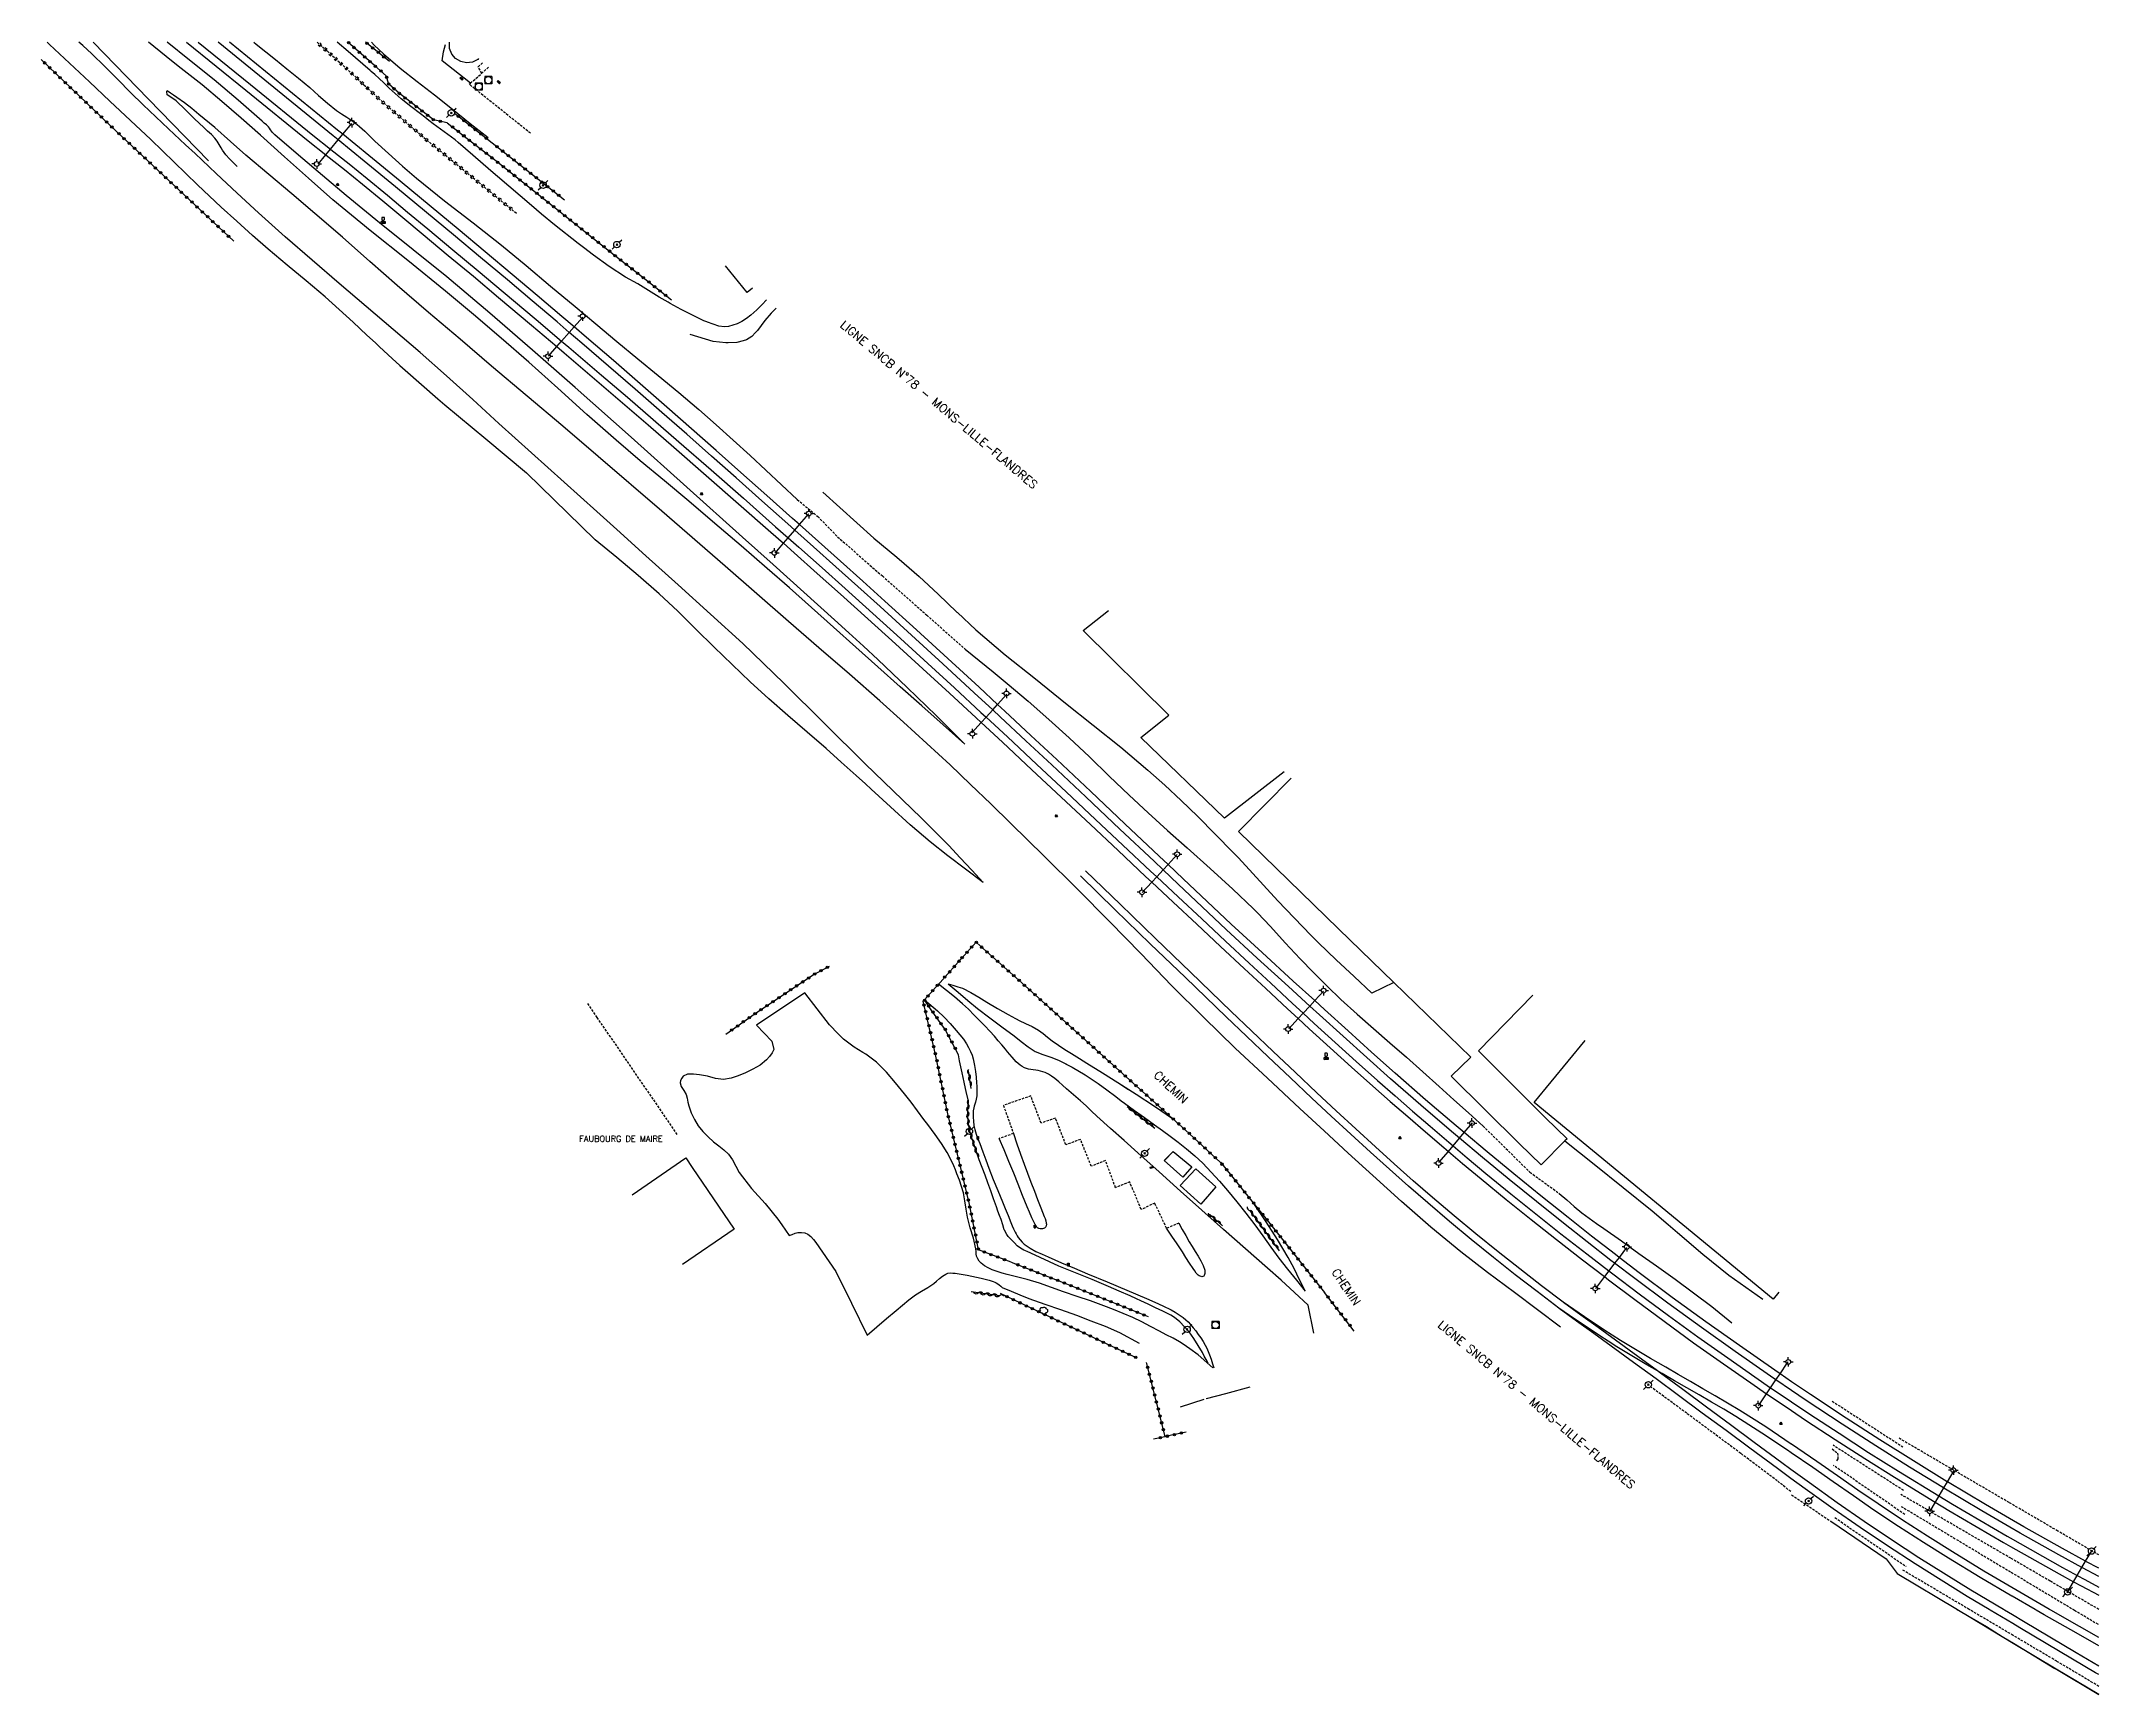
# Model space of a CAD drawing. Header units: millimetres. Extents: x 79000 to 80000, y 145084 to 146000.
# Drawn here: x 79568.2 to 80000, y 145653.1 to 146000.2 of the extents above; entities that cross this region are included whole.
import ezdxf
from ezdxf.enums import TextEntityAlignment as Align

# ---------------------------------------------------------------- set-up
doc = ezdxf.new("R2010")
doc.units = ezdxf.units.MM
doc.linetypes.add('DASHED', pattern=[0.75, 0.5, -0.25])
doc.layers.get('0').update_dxf_attribs({"linetype": 'CONTINUOUS'})
for name, color, linetype in [('W0008', 7, 'CONTINUOUS'), ('W0010', 4, 'CONTINUOUS'), ('W0014', 7, 'CONTINUOUS'), ('W0017', 7, 'CONTINUOUS'), ('W0101', 7, 'CONTINUOUS'), ('W0104', 1, 'CONTINUOUS'), ('W0112', 1, 'DASHED'), ('W0120', 7, 'CONTINUOUS'), ('W0211', 2, 'CONTINUOUS'), ('W0214', 2, 'CONTINUOUS'), ('W0220', 5, 'DASHED'), ('W0300', 7, 'CONTINUOUS'), ('W0310', 3, 'CONTINUOUS'), ('W0322', 7, 'CONTINUOUS'), ('W0323', 7, 'CONTINUOUS'), ('W0330', 7, 'CONTINUOUS'), ('W0401', 7, 'CONTINUOUS'), ('W0420', 7, 'CONTINUOUS'), ('W0438', 7, 'CONTINUOUS'), ('W0473', 7, 'CONTINUOUS'), ('W0515', 5, 'CONTINUOUS'), ('W0610', 7, 'CONTINUOUS'), ('W0611', 7, 'CONTINUOUS'), ('W0700', 7, 'CONTINUOUS'), ('W0850', 7, 'CONTINUOUS'), ('W0982', 7, 'CONTINUOUS'), ('W0989', 7, 'CONTINUOUS')]:
    doc.layers.add(name, color=color, linetype=linetype)
doc.styles.get("Standard").update_dxf_attribs({"font": 'romans.shx', "width": 0.85})

msp = doc.modelspace()

# ---------------------------------------------------------------- texts
at = {"layer": 'W0982'}
msp.add_text('FAUBOURG DE MAIRE', height=1.25, dxfattribs=at).set_placement((79689.91, 145769.83), align=Align.MIDDLE_CENTER)
at = {"layer": 'W0989'}
for s, rotation, p in [('LIGNE SNCB N°78 - MONS-LILLE-FLANDRES', 319.8549, (79756.64, 145923.93)), ('CHEMIN', 317.1415, (79805.31, 145780.66)), ('CHEMIN', 303.8699, (79842.08, 145738.72)), ('LIGNE SNCB N°78 - MONS-LILLE-FLANDRES', 319.8549, (79882.02, 145714.01))]:
    msp.add_text(s, height=1.75, rotation=rotation, dxfattribs=at).set_placement(p, align=Align.MIDDLE_CENTER)

# ---------------------------------------------------------------- blocks, each defined once
blk = doc.blocks.new('croix')
for p, q in [((-3, 0), (3, 0)), ((0, -3), (0, 3))]:
    blk.add_line(p, q)
blk = doc.blocks.new('T818')
at = {"color": 16, "linetype": 'Continuous', "xscale": 0.0001666666666666667, "yscale": 0.0001666666666666667}
blk.add_blockref('croix', (0, 0), dxfattribs=at)
blk = doc.blocks.new('T610')
for p, q in [((-0.500001, 0), (-1.000002, 0)), ((0, 0.500001), (0, 1.000002)), ((0.500001, 0), (1.000002, 0)), ((0, -0.500001), (0, -1.000002))]:
    blk.add_line(p, q)
blk.add_ellipse((0, 0), major_axis=(-0.353554, 0.353554), ratio=1, start_param=3.926990817, end_param=10.2101761242)
blk = doc.blocks.new('T473')
for p, q in [((-0.166667, 0.166667), (0.166667, -0.166667)), ((-0.166667, -0.166667), (0.166667, 0.166667)), ((0.500001, 0.500001), (1.000002, 1.000002)), ((-1.000002, -1.000002), (-0.500001, -0.500001))]:
    blk.add_line(p, q)
blk.add_ellipse((0, 0), major_axis=(0.471405, 0.471405), ratio=1, start_param=5.4977871438, end_param=11.780972451)
blk = doc.blocks.new('T438')
for p, q in [((-0.4, 0.2), (0.4, 0.2)), ((-0.4, -0.2), (-0.4, 0.2)), ((0.15, 1.1), (-0.3, 1.1)), ((-0.3, 1.1), (-0.3, 0.5)), ((-0.3, 0.5), (0.15, 0.5)), ((0.3, 0.65), (0.3, 0.95)), ((0.4, 0.2), (0.4, -0.2))]:
    blk.add_line(p, q)
at = {"flags": 128}
for points in [[(-0.4, -0.2), (0.4, 0.2)], [(0.4, -0.2), (-0.4, -0.2)]]:
    blk.add_lwpolyline(points, dxfattribs=at)
for centre, major_axis, start_param, end_param in [((0.15, 0.95), (0.106, -0.106), 0.785398, 2.356194), ((0.15, 0.65), (0.106, 0.106), 3.926991, 5.497787)]:
    blk.add_ellipse(centre, major_axis=major_axis, ratio=1, start_param=start_param, end_param=end_param)
blk = doc.blocks.new('T850')
for p, q in [((-0.25, -0.15), (0, 0.32)), ((0, 0.32), (0.25, -0.15)), ((-0.25, -0.15), (0.25, -0.15))]:
    blk.add_line(p, q)
for major_axis in [(-0.106, 0.106), (-0.0354, 0.0354), (-0.0236, 0.0236)]:
    blk.add_ellipse((0, 0), major_axis=major_axis, ratio=1, start_param=3.926991, end_param=10.210176)
blk = doc.blocks.new('T401')
for p, q in [((-0.3, 0.3), (0, 0.3)), ((-0.3, -0.25), (-0.3, 0.3)), ((-0.3, 0.15), (0, 0.15)), ((-0.3, 0), (0, 0)), ((0, 0.3), (0, -0.25)), ((-0.3, -0.15), (0, -0.15)), ((-0.3, -0.25), (-0.3, -0.3)), ((-0.3, -0.3), (0, -0.3)), ((0, -0.3), (0, -0.25))]:
    blk.add_line(p, q)
blk = doc.blocks.new('T420')
for p, q in [((0.75, 0.75), (-0.75, 0.75)), ((-0.75, 0.75), (-0.75, -0.75)), ((0.75, 0.75), (0.75, -0.75)), ((0.75, -0.75), (-0.75, -0.75))]:
    blk.add_line(p, q)
blk.add_ellipse((0, 0), major_axis=(-0.53, 0.53), ratio=1, start_param=3.926991, end_param=10.210176)
blk = doc.blocks.new('t323o')
at = {"color": 0, "linetype": 'Continuous'}
for radius in [0.25, 0.15]:
    blk.add_circle((0, 0), radius, dxfattribs=at)
blk = doc.blocks.new('t310o')
at = {"color": 0, "linetype": 'Continuous'}
for centre, start, end in [((-0.5, 0.38), 216.8699, 323.1304), ((0.5, -0.37), 36.8699, 143.1303)]:
    blk.add_arc(centre, 0.625, start, end, dxfattribs=at)
blk = doc.blocks.new('t220o')
at = {"color": 0, "linetype": 'Continuous'}
for p, q in [((-0.25, 0.25), (0.25, 0.25)), ((-0.25, -0.25), (0.25, -0.25))]:
    blk.add_line(p, q, dxfattribs=at)
blk = doc.blocks.new('T300')
for p, q in [((-0.8, 0.51), (-0.86, 0.34)), ((-0.86, 0.34), (-0.86, 0.17)), ((-0.86, 0.17), (-0.74, 0.06)), ((-0.69, 0.63), (-0.8, 0.51)), ((-0.8, -0.06), (-0.74, 0.06)), ((-0.74, 0.06), (-0.69, 0.11)), ((-0.57, 0.69), (-0.69, 0.63)), ((-0.46, 0.69), (-0.57, 0.69)), ((-0.29, 0.63), (-0.46, 0.69)), ((-0.29, 0.63), (-0.17, 0.74)), ((-0.23, 0.57), (-0.29, 0.63)), ((-0.17, 0.74), (-0.06, 0.8)), ((-0.06, 0.8), (0.06, 0.8)), ((0.06, 0.8), (0.23, 0.74)), ((0.23, 0.74), (0.34, 0.63)), ((0.34, 0.63), (0.4, 0.51)), ((0.46, 0.46), (0.34, 0.46)), ((0.4, 0.51), (0.4, 0.46)), ((0.57, 0.4), (0.46, 0.46)), ((0.57, 0.4), (0.69, 0.29)), ((0.69, 0.29), (0.74, 0.17)), ((0.74, 0.06), (0.69, -0.17)), ((0.74, 0.17), (0.74, 0.06)), ((-0.8, -0.17), (-0.8, -0.06)), ((-0.8, -0.23), (-0.8, -0.17)), ((-0.74, -0.34), (-0.8, -0.23)), ((-0.69, -0.4), (-0.74, -0.34)), ((-0.51, -0.46), (-0.69, -0.4)), ((-0.4, -0.46), (-0.51, -0.46)), ((-0.4, -0.46), (-0.34, -0.46)), ((-0.34, -0.46), (-0.34, -0.4)), ((-0.34, -0.51), (-0.34, -0.46)), ((-0.29, -0.63), (-0.34, -0.51)), ((-0.17, -0.74), (-0.29, -0.63)), ((-0.06, -0.8), (-0.17, -0.74)), ((0.06, -0.8), (-0.06, -0.8)), ((0.17, -0.74), (0.06, -0.8)), ((0.23, -0.69), (0.17, -0.74)), ((0.29, -0.46), (0.23, -0.46)), ((0.29, -0.63), (0.23, -0.69)), ((0.46, -0.4), (0.29, -0.46)), ((0.34, -0.51), (0.29, -0.63)), ((0.34, -0.51), (0.34, -0.46)), ((0.57, -0.34), (0.46, -0.4)), ((0.63, -0.29), (0.57, -0.34)), ((0.69, -0.17), (0.63, -0.29))]:
    blk.add_line(p, q)
blk = doc.blocks.new('t322o')
at = {"color": 0, "linetype": 'Continuous'}
for radius in [0.25, 0.15]:
    blk.add_circle((0, 0), radius, dxfattribs=at)

# ---------------------------------------------------------------- linework, layer by layer
at = {"layer": 'W0008'}
msp.add_lwpolyline([(79821.88, 145717.65), (79816.73, 145716.27), (79812.72, 145715.2), (79812.72, 145715.2)], dxfattribs=at)
at = {"layer": 'W0010'}
for points in [[(79943.77, 145689.52), (79955.37, 145681.66), (79957.68, 145678.59), (79970.32, 145671)], [(79970.32, 145671), (79970.54, 145670.87)], [(79970.54, 145670.87), (79972.81, 145669.51), (79979.73, 145665.35), (79982.05, 145663.95), (79991.03, 145658.56)], [(79991.03, 145658.56), (80000, 145653.23)]]:
    msp.add_lwpolyline(points, dxfattribs=at)
at = {"layer": 'W0014'}
msp.add_lwpolyline([(79812.17, 145715.07), (79807.24, 145713.49)], dxfattribs=at)
at = {"layer": 'W0017'}
for points in [[(79637.53, 146000), (79638.12, 145999.41), (79640.09, 145997.56), (79643.55, 145994.58), (79647.17, 145991.76), (79650.79, 145988.95), (79654.54, 145985.96), (79658.29, 145982.98), (79662.05, 145979.99)], [(79658.33, 145991.44), (79652.39, 145996.07), (79652.68, 145997.99), (79653.06, 145999.52)], [(79770.58, 145788.61), (79769.81, 145789.51), (79769.08, 145790.4), (79768.29, 145791.34), (79767.29, 145792.44), (79766.27, 145793.52), (79765.23, 145794.58), (79764.02, 145795.8), (79762.8, 145797.01), (79761.54, 145798.18), (79759.91, 145799.59), (79758.24, 145800.95), (79756.56, 145802.31)], [(79770.93, 145741.3), (79769.87, 145741.62), (79768.81, 145741.93), (79767.79, 145742.32), (79766.96, 145742.7), (79766.15, 145743.13), (79765.46, 145743.68), (79765.08, 145744.12), (79764.76, 145744.62), (79764.52, 145745.15), (79764.43, 145745.65), (79764.41, 145746.17), (79764.39, 145746.69), (79763.9, 145748.93), (79763.2, 145751.13), (79762.58, 145753.35), (79762.3, 145755.06), (79762.07, 145756.78), (79761.75, 145758.47), (79761.35, 145759.83), (79760.9, 145761.16), (79760.4, 145762.48), (79760.09, 145763.31), (79759.76, 145764.13), (79759.41, 145764.94), (79758.35, 145766.94), (79757.14, 145768.86), (79755.85, 145770.72), (79755.07, 145771.78), (79754.27, 145772.82), (79753.47, 145773.86), (79752.11, 145775.68), (79750.76, 145777.49), (79749.36, 145779.28), (79747.51, 145781.58), (79745.6, 145783.82), (79743.78, 145785.64), (79743.53, 145785.89), (79741.26, 145787.57), (79740.68, 145787.93), (79738.85, 145789.08), (79736.58, 145790.74), (79735.82, 145791.53), (79735.48, 145791.87), (79733.67, 145793.76), (79731.08, 145797.1), (79728.48, 145800.45), (79718.32, 145793.68), (79719.93, 145791.98), (79721.54, 145790.29), (79722.01, 145788.59), (79721.64, 145787.83), (79721.05, 145787.08), (79720.42, 145786.38), (79719.1, 145785.29), (79717.59, 145784.41), (79716.01, 145783.67), (79714.52, 145783.05), (79712.99, 145782.54), (79711.43, 145782.28), (79709.77, 145782.48), (79708.08, 145782.95), (79706.39, 145783.25), (79705.15, 145783.36), (79703.89, 145783.38), (79702.95, 145782.97), (79702.65, 145782.57), (79702.42, 145782.08), (79702.3, 145781.59), (79702.52, 145780.78), (79703.09, 145779.97), (79703.59, 145779.14), (79703.8, 145778.34), (79703.95, 145777.52), (79704.14, 145776.71), (79704.66, 145775.25), (79705.32, 145773.85), (79706.12, 145772.54), (79707.09, 145771.33), (79708.19, 145770.22), (79709.35, 145769.17), (79710.41, 145768.33), (79711.51, 145767.53), (79712.49, 145766.62), (79713.32, 145765.41), (79714.01, 145764.08), (79714.73, 145762.77), (79717.31, 145759.39), (79720.15, 145756.21), (79722.85, 145752.91), (79723.64, 145751.77), (79724.41, 145750.62), (79725.18, 145749.48), (79725.8, 145749.74), (79726.42, 145750.01), (79727.04, 145750.17), (79727.75, 145750.17), (79728.47, 145750.04), (79729.13, 145749.8), (79729.74, 145749.32), (79730.27, 145748.67), (79730.79, 145748.03), (79734.97, 145741.98), (79738.26, 145735.3), (79741.55, 145728.61), (79743.57, 145730.35), (79745.59, 145732.08), (79747.63, 145733.79), (79748.97, 145734.9), (79750.33, 145736), (79751.72, 145737.04), (79752.99, 145737.84), (79754.29, 145738.6), (79755.54, 145739.44), (79756.14, 145739.95), (79756.73, 145740.48), (79757.35, 145740.96), (79757.71, 145741.2), (79758.09, 145741.42), (79758.47, 145741.58), (79758.98, 145741.65), (79759.52, 145741.63), (79760.05, 145741.59), (79760.87, 145741.49), (79761.69, 145741.34), (79762.51, 145741.18), (79763.49, 145740.99), (79764.48, 145740.79), (79765.46, 145740.57), (79766.31, 145740.37), (79767.16, 145740.15), (79767.98, 145739.87), (79768.32, 145739.72), (79768.65, 145739.57), (79768.96, 145739.39), (79769.28, 145739.15), (79769.58, 145738.88), (79769.88, 145738.61)], [(79753.56, 145798.99), (79754.5, 145798.23), (79755.43, 145797.47), (79756.34, 145796.68), (79757.7, 145795.37), (79759, 145793.99), (79760.24, 145792.55), (79761, 145791.65), (79761.74, 145790.73), (79762.4, 145789.76), (79762.85, 145788.98), (79763.25, 145788.17), (79763.58, 145787.34), (79763.77, 145786.63), (79763.92, 145785.9), (79764.05, 145785.17), (79764.26, 145783.97), (79764.42, 145782.75), (79764.52, 145781.54), (79764.55, 145780.86), (79764.57, 145780.17), (79764.55, 145779.49), (79764.55, 145778.81), (79764.42, 145778.15), (79764.28, 145777.51)], [(79835.29, 145729.03), (79834.11, 145734.89), (79831.25, 145737.55), (79828.4, 145740.12), (79825.53, 145742.65), (79820.94, 145746.7), (79816.3, 145750.79), (79811.77, 145754.84), (79807.31, 145758.85), (79802.84, 145762.86), (79798.38, 145766.88), (79795.51, 145769.44), (79792.64, 145772.01), (79789.78, 145774.58), (79788.62, 145775.64), (79787.48, 145776.71), (79786.32, 145777.76), (79785.34, 145778.62), (79784.36, 145779.47), (79783.38, 145780.32), (79782.58, 145781.05), (79781.77, 145781.79), (79780.92, 145782.46), (79780.27, 145782.93), (79779.59, 145783.36), (79778.88, 145783.71), (79778.42, 145783.89), (79777.94, 145784.03), (79777.46, 145784.14), (79776.93, 145784.22), (79776.4, 145784.27), (79775.87, 145784.34), (79775.43, 145784.44), (79775.01, 145784.56), (79774.59, 145784.71), (79774.11, 145784.96), (79773.65, 145785.26), (79773.22, 145785.59), (79772.79, 145786), (79772.38, 145786.46), (79771.99, 145786.92), (79771.51, 145787.48), (79771.04, 145788.04), (79770.58, 145788.61)], [(79764.28, 145777.51), (79764.15, 145777.1), (79764.01, 145776.69), (79763.91, 145776.28), (79763.82, 145775.65), (79763.8, 145775.02), (79763.8, 145774.39), (79763.85, 145773.5), (79763.96, 145772.61), (79764.13, 145771.74), (79764.43, 145770.76), (79764.81, 145769.79), (79765.19, 145768.83), (79765.82, 145767.1), (79766.45, 145765.37), (79767.09, 145763.65), (79768.02, 145761.3), (79768.99, 145758.96), (79769.95, 145756.61), (79770.53, 145755.15), (79771.12, 145753.69), (79771.72, 145752.24), (79772, 145751.57), (79772.28, 145750.9), (79772.59, 145750.24), (79772.79, 145749.85), (79773.01, 145749.46), (79773.25, 145749.09), (79773.64, 145748.58), (79774.06, 145748.11), (79774.53, 145747.68), (79774.91, 145747.39), (79775.32, 145747.12), (79775.73, 145746.86), (79776.97, 145746.18), (79778.25, 145745.6), (79779.54, 145745.02), (79782.32, 145743.79), (79785.03, 145742.66), (79787.77, 145741.49), (79791.9, 145739.77), (79796.04, 145738.07), (79800.14, 145736.29), (79801.89, 145735.53), (79803.63, 145734.76), (79805.32, 145733.89), (79806.19, 145733.39), (79807.04, 145732.86), (79807.85, 145732.28), (79808.4, 145731.83), (79808.93, 145731.36), (79809.43, 145730.86), (79809.98, 145730.16), (79810.5, 145729.47), (79811.04, 145728.75), (79811.55, 145728.03), (79812.04, 145727.29), (79812.5, 145726.5), (79812.84, 145725.84), (79813.14, 145725.16), (79813.42, 145724.47), (79813.76, 145723.54), (79814.05, 145722.59), (79814.32, 145721.74)], [(79772.24, 145770.92), (79772.99, 145768.77), (79773.74, 145766.62), (79774.5, 145764.48), (79775.21, 145762.6), (79775.93, 145760.72), (79776.65, 145758.85), (79777.32, 145757.06), (79778.01, 145755.3), (79778.73, 145753.53), (79778.9, 145753.05), (79779.07, 145752.57), (79779.15, 145752.07), (79779.16, 145751.92), (79779.17, 145751.76), (79779.15, 145751.61), (79779.1, 145751.47), (79779.02, 145751.33), (79778.93, 145751.21), (79778.76, 145751.08), (79778.56, 145750.98), (79778.35, 145750.92), (79778.1, 145750.88), (79777.83, 145750.89), (79777.58, 145750.96), (79777.44, 145751.05), (79777.31, 145751.15), (79777.19, 145751.27), (79776.99, 145751.52), (79776.82, 145751.82), (79776.66, 145752.11), (79776.09, 145753.23), (79775.61, 145754.39), (79775.14, 145755.56), (79774.18, 145757.91), (79773.26, 145760.27), (79772.32, 145762.63), (79771.32, 145765.05), (79770.3, 145767.47), (79769.29, 145769.89)], [(79806.96, 145752.11), (79807.68, 145750.8), (79808.4, 145749.49), (79809.13, 145748.19), (79809.75, 145747.18), (79810.38, 145746.17), (79810.98, 145745.15), (79811.54, 145744.18), (79812.08, 145743.2), (79812.39, 145742.23), (79812.41, 145742.01), (79812.41, 145741.78), (79812.39, 145741.56), (79812.35, 145741.34), (79812.28, 145741.12), (79812.17, 145740.96), (79812.01, 145740.9), (79811.81, 145740.87), (79811.62, 145740.88), (79811.4, 145740.95), (79811.19, 145741.07), (79810.99, 145741.2), (79810.6, 145741.6), (79810.29, 145742.08), (79809.98, 145742.58), (79809.21, 145743.73), (79808.46, 145744.92), (79807.71, 145746.09), (79806.62, 145747.74), (79805.51, 145749.38), (79804.4, 145751.02)], [(79814.11, 145721.7), (79811.01, 145724.43), (79811.01, 145724.43), (79809.28, 145725.75), (79808.57, 145726.24), (79807.86, 145726.73), (79807.13, 145727.19), (79805.75, 145727.97), (79804.32, 145728.69), (79802.9, 145729.4), (79801.04, 145730.38), (79799.16, 145731.36), (79797.27, 145732.28), (79795.27, 145733.15), (79793.25, 145733.96), (79791.21, 145734.75), (79788.42, 145735.77), (79785.61, 145736.74), (79782.79, 145737.7), (79780.25, 145738.6), (79777.71, 145739.49), (79775.14, 145740.29), (79773.74, 145740.64), (79772.34, 145740.97), (79770.93, 145741.3)], [(79769.88, 145738.61), (79771.75, 145737.83), (79773.62, 145737.05), (79775.5, 145736.3), (79778.82, 145735.09), (79782.16, 145733.95), (79785.49, 145732.77), (79788.52, 145731.63), (79791.53, 145730.45), (79794.5, 145729.18), (79798.66, 145726.9), (79798.66, 145726.9)]]:
    msp.add_lwpolyline(points, dxfattribs=at)
at = {"layer": 'W0101'}
for points in [[(79717.49, 145948.37), (79716.4, 145947.5), (79711.84, 145953.1)], [(79692.27, 145758.08), (79703.54, 145765.85), (79704.82, 145763.77), (79713.63, 145750.84), (79702.79, 145743.4)]]:
    msp.add_lwpolyline(points, dxfattribs=at)
at = {"layer": 'W0104'}
for points in [[(79816.53, 145837.11), (79798.98, 145854.08), (79804.83, 145858.77), (79786.88, 145876.54), (79792.23, 145880.72)], [(79829.06, 145846.88), (79816.53, 145837.11)], [(79882.98, 145764.38), (79878.46, 145768.73), (79864.1, 145782.96), (79868.23, 145786.92), (79852.04, 145802.63), (79840.46, 145813.86), (79819.46, 145834.3), (79830.51, 145845.54)], [(79881.23, 145799.95), (79869.82, 145788.31), (79883.92, 145774.25), (79888.41, 145769.81), (79887.98, 145769.37), (79882.98, 145764.38)], [(79932.86, 145737.64), (79931.67, 145736.14), (79881.5, 145777.44), (79892.23, 145790.46)], [(79804, 145765.32), (79805.74, 145767.17), (79809.66, 145763.9), (79807.78, 145761.74)], [(79808.34, 145761.18), (79810.53, 145763.48), (79814.72, 145759.71), (79812.53, 145757.19)]]:
    msp.add_lwpolyline(points, dxfattribs=at)
for points in [[(79807.78, 145761.74), (79803.91, 145765.23), (79805.74, 145767.17), (79809.66, 145763.9)], [(79811.58, 145756.09), (79807.24, 145760.02), (79810.53, 145763.48), (79814.72, 145759.71)]]:
    msp.add_lwpolyline(points, close=True, dxfattribs=at)
at = {"layer": 'W0112'}
for points in [[(79670.92, 145980.89), (79658.04, 145991.19), (79658.33, 145991.44), (79660.71, 145993.49), (79660.71, 145993.5), (79659.91, 145994.84), (79660.98, 145995.78)], [(79662.14, 145994.76), (79660.71, 145993.5)], [(79726.9, 145904.02), (79731.19, 145900.45), (79735.36, 145896.17), (79744.75, 145887.96), (79754.07, 145879.75), (79762.14, 145872.58)], [(79701.72, 145770.74), (79684.91, 145795.3), (79682.86, 145798.3)], [(79806.96, 145752.11), (79804.4, 145751.02), (79801.9, 145756.32), (79799.07, 145754.98), (79796.65, 145760.75), (79793.68, 145759.55), (79791.56, 145765.27), (79788.59, 145764.05), (79786.33, 145769.68), (79783.25, 145768.56), (79781.06, 145774.18), (79778.07, 145773.11), (79775.88, 145778.82), (79770.16, 145776.83), (79772.24, 145770.92), (79769.29, 145769.89)], [(79870.79, 145772.48), (79880.63, 145762.8), (79886.78, 145758.35)], [(79935.36, 145695.76), (79932.52, 145698), (79924.88, 145703.76), (79913.53, 145712.19), (79906.16, 145717.6)], [(79944.01, 145714.74), (79958.87, 145705.14)], [(79991.38, 145687.48), (79981.18, 145693.44), (79957.99, 145707)], [(79944.04, 145704.71), (79945.18, 145703.84), (79945.25, 145702.63), (79944.88, 145702.17)], [(79959.03, 145695.98), (79944.22, 145705.48)], [(79959.26, 145690.96), (79944.33, 145701.24)], [(79935.54, 145695.06), (79943.77, 145689.52)], [(79989.79, 145676.95), (79981.53, 145681.76), (79958.42, 145695.17)], [(79944.62, 145690.29), (79959.6, 145680.03)], [(79958.52, 145692.65), (79981.61, 145678.82), (79989.97, 145673.81)], [(80000, 145682.45), (79991.38, 145687.48)], [(79972.82, 145671), (79958.84, 145679.28)], [(80000, 145671.01), (79993.5, 145674.8), (79989.79, 145676.95)], [(79989.97, 145673.81), (79994.67, 145671)], [(79973.04, 145670.87), (79972.82, 145671)], [(79991.18, 145660.13), (79982.01, 145665.56), (79973.04, 145670.87)], [(79994.67, 145671), (79994.89, 145670.87)], [(79994.89, 145670.87), (80000, 145667.81)], [(80000, 145654.87), (79991.18, 145660.13)]]:
    msp.add_lwpolyline(points, dxfattribs=at)
at = {"layer": 'W0120'}
for points in [[(79970.27, 145671), (79970.49, 145670.87)], [(79970.49, 145670.87), (79972.81, 145669.51), (79976.4, 145667.4), (79979.73, 145665.35), (79982.06, 145663.92), (79990.73, 145658.6)], [(80000, 145653.08), (79990.73, 145658.6)]]:
    msp.add_lwpolyline(points, dxfattribs=at)
at = {"layer": 'W0211'}
for points in [[(79600.55, 145976.65), (79598.56, 145978.5), (79594.98, 145981.86), (79592.31, 145984.38), (79589.65, 145986.9), (79587.02, 145989.44), (79584.3, 145992.16), (79581.6, 145994.89), (79578.85, 145997.57), (79576.96, 145999.29), (79576.15, 146000)], [(79617.26, 145980.6), (79617.02, 145980.84), (79616.79, 145981.07), (79616.57, 145981.31), (79616.34, 145981.62), (79616.14, 145981.95), (79615.92, 145982.25), (79615.51, 145982.66), (79615.06, 145983.04), (79614.61, 145983.41), (79612.94, 145984.9), (79611.27, 145986.4), (79609.59, 145987.88), (79604.53, 145992.13), (79599.38, 145996.27), (79594.7, 146000)], [(79612.85, 146000), (79613.36, 145999.6), (79617.39, 145996.41), (79619.8, 145994.45), (79622.21, 145992.48), (79624.61, 145990.48), (79626.46, 145988.85), (79628.29, 145987.21), (79630.21, 145985.67), (79631.27, 145984.96), (79632.35, 145984.27), (79633.41, 145983.56), (79633.97, 145983.16), (79634.53, 145982.75), (79635.07, 145982.32), (79636.16, 145981.33), (79637.2, 145980.28), (79638.24, 145979.22)], [(79655.08, 145979.52), (79653.58, 145980.66), (79652.05, 145981.77), (79650.53, 145982.89), (79649.62, 145983.58), (79648.72, 145984.28), (79647.82, 145984.98), (79645.8, 145986.55), (79643.8, 145988.16), (79641.87, 145989.84), (79641.28, 145990.39), (79640.69, 145990.95), (79640.11, 145991.51), (79639.18, 145992.37), (79638.24, 145993.22), (79637.5, 145993.88), (79637.29, 145994.06), (79635.75, 145995.4), (79634.2, 145996.73), (79632.63, 145998.05), (79630.36, 146000)], [(79611.19, 145976.31), (79607.94, 145979.19), (79604.69, 145982.08), (79601.36, 145984.86), (79599.83, 145986.08), (79598.29, 145987.27), (79596.72, 145988.42), (79596.04, 145988.88), (79595.36, 145989.34), (79594.67, 145989.8)], [(79762.06, 145852.69), (79756.01, 145858.64), (79749.96, 145864.58), (79743.83, 145870.44), (79740.79, 145873.23), (79737.74, 145876.01), (79734.68, 145878.79), (79728.27, 145884.58), (79721.85, 145890.36), (79715.41, 145896.12), (79703.73, 145906.63), (79692.03, 145917.12), (79680.26, 145927.53), (79671.35, 145935.34), (79662.39, 145943.1), (79653.34, 145950.76), (79646.33, 145956.46), (79639.26, 145962.09), (79632.25, 145967.8), (79627.24, 145972.04), (79622.25, 145976.32), (79617.26, 145980.6)], [(79638.24, 145979.22), (79641.15, 145976.62), (79644.07, 145974.02), (79647.02, 145971.46), (79652.89, 145966.7), (79658.88, 145962.08), (79664.82, 145957.41), (79669.99, 145953.14), (79675.13, 145948.82), (79680.26, 145944.5), (79684.65, 145940.86), (79689.05, 145937.22), (79693.44, 145933.57), (79697.73, 145930.03), (79702.02, 145926.48), (79706.26, 145922.88), (79709.88, 145919.7), (79713.45, 145916.47), (79717.01, 145913.22), (79720.32, 145910.17), (79723.61, 145907.09), (79726.9, 145904.02)], [(79693.45, 145949.3), (79690.84, 145950.7), (79687.43, 145952.9), (79684.14, 145955.29), (79682.01, 145956.9), (79680.89, 145957.75), (79675.96, 145961.65), (79673.26, 145963.92), (79671.14, 145965.71), (79666.35, 145969.8), (79663.97, 145971.83), (79662.58, 145973.02), (79658.83, 145976.27), (79655.72, 145978.96), (79655.08, 145979.52)], [(79765.9, 145823.59), (79763.5, 145826.19), (79761.1, 145828.79), (79758.68, 145831.37), (79752.91, 145837.18), (79747.02, 145842.87), (79741.12, 145848.56), (79732.61, 145857), (79732.59, 145857.01), (79724.09, 145865.45), (79715.45, 145873.76), (79708.72, 145879.96), (79701.92, 145886.08), (79695.11, 145892.2), (79689.03, 145897.69), (79684.84, 145901.47), (79674.57, 145910.73), (79664.3, 145919.99), (79658.8, 145924.98), (79653.31, 145929.95), (79647.77, 145934.88), (79642.13, 145939.74), (79636.45, 145944.55), (79630.78, 145949.38), (79625.11, 145954.27), (79619.46, 145959.19), (79613.87, 145964.18), (79609.4, 145968.3), (79604.97, 145972.48), (79600.55, 145976.65)], [(79887.04, 145730.3), (79877.42, 145737.57), (79871.71, 145741.76), (79866.11, 145746.08), (79859.84, 145751.29), (79853.71, 145756.68), (79847.63, 145762.13), (79842.5, 145766.77), (79837.42, 145771.47), (79832.35, 145776.18), (79825.56, 145782.51), (79818.79, 145788.87), (79812.11, 145795.32), (79805.52, 145801.96), (79799.01, 145808.68), (79792.46, 145815.38), (79785.59, 145822.28), (79778.68, 145829.14), (79771.74, 145835.97), (79767.51, 145840.1), (79763.27, 145844.22), (79758.98, 145848.3), (79754.1, 145852.82), (79749.18, 145857.29), (79744.22, 145861.73), (79737.85, 145867.33), (79731.44, 145872.87), (79725.03, 145878.41), (79711.74, 145889.99), (79698.46, 145901.56), (79685.12, 145913.07), (79677.67, 145919.4), (79670.2, 145925.71), (79662.74, 145932.04), (79656.14, 145937.66), (79649.54, 145943.29), (79642.96, 145948.95), (79637.2, 145953.99), (79631.46, 145959.06), (79625.68, 145964.09), (79620.87, 145968.18), (79616.03, 145972.24), (79611.19, 145976.31)], [(79707.27, 145941.55), (79704.91, 145942.74), (79702.54, 145943.93), (79700.21, 145945.18), (79699.77, 145945.44), (79697.93, 145946.52), (79695.69, 145947.91), (79693.45, 145949.3)], [(79720.43, 145945.9), (79719.53, 145944.98), (79718.39, 145943.8), (79717.16, 145942.73), (79716.23, 145942.04), (79715.27, 145941.41), (79714.25, 145940.9), (79713.38, 145940.58), (79712.49, 145940.35), (79711.59, 145940.25), (79710.41, 145940.42), (79709.23, 145940.83), (79708.07, 145941.27), (79707.95, 145941.32), (79707.27, 145941.55)], [(79762.14, 145872.58), (79765.08, 145870.19), (79768.02, 145867.81), (79770.93, 145865.4), (79775.34, 145861.65), (79779.68, 145857.84), (79783.97, 145853.97), (79788.18, 145849.99), (79792.32, 145845.96), (79796.5, 145841.95), (79800.54, 145838.24), (79804.61, 145834.55), (79808.67, 145830.86), (79813.5, 145826.54), (79818.32, 145822.21), (79822.53, 145818.17), (79823, 145817.73), (79823.43, 145817.27), (79826.16, 145814.38), (79829.25, 145810.94), (79832.4, 145807.56), (79835.21, 145804.69), (79838.07, 145801.85), (79840.97, 145799.06), (79844.36, 145795.99), (79847.8, 145792.99), (79851.25, 145789.99), (79854.7, 145786.92), (79858.15, 145783.84), (79861.6, 145780.76), (79864.66, 145778), (79867.73, 145775.24), (79870.79, 145772.48)], [(79758.57, 145802.32), (79760.62, 145800.58), (79762.66, 145798.84), (79764.74, 145797.14), (79767.27, 145795.19), (79769.84, 145793.29), (79772.42, 145791.4), (79773.86, 145790.27), (79775.31, 145789.14), (79776.84, 145788.16), (79778.43, 145787.48), (79780.09, 145786.93), (79781.72, 145786.32), (79784.58, 145784.87), (79787.32, 145783.21), (79790, 145781.44), (79791.88, 145780.08), (79793.73, 145778.67), (79794.89, 145777.79), (79795.58, 145777.26), (79797.66, 145775.76), (79799.75, 145774.26), (79801.84, 145772.76), (79803.51, 145771.57), (79805.17, 145770.37), (79806.8, 145769.13), (79808.57, 145767.7), (79810.31, 145766.22), (79811.98, 145764.68), (79813.76, 145762.84), (79815.47, 145760.91), (79817.15, 145758.95), (79819.11, 145756.59), (79821.02, 145754.19), (79822.89, 145751.75), (79824.59, 145749.42), (79826.25, 145747.07), (79827.95, 145744.74), (79829.77, 145742.43), (79831.62, 145740.14), (79833.48, 145737.86)], [(79852.04, 145802.63), (79847.48, 145800.38)], [(79762.82, 145777.73), (79762.36, 145779.71), (79761.98, 145781.35), (79761.9, 145781.69), (79761.46, 145783.67), (79761.21, 145784.93), (79760.96, 145786.2), (79760.72, 145787.46)], [(79782.24, 145786.05), (79784.58, 145784.87), (79787.32, 145783.21), (79790, 145781.44), (79791.88, 145780.08), (79793.73, 145778.67), (79794.89, 145777.79), (79795.58, 145777.26), (79797.66, 145775.76), (79799.75, 145774.26), (79801.84, 145772.76), (79803.51, 145771.57), (79805.17, 145770.37), (79806.8, 145769.13), (79808.57, 145767.7), (79810.31, 145766.22), (79811.98, 145764.68), (79813.76, 145762.84), (79815.47, 145760.91), (79817.15, 145758.95), (79819.11, 145756.59), (79821.02, 145754.19), (79822.89, 145751.75), (79824.59, 145749.42), (79826.25, 145747.07), (79827.95, 145744.74), (79829.77, 145742.43), (79831.62, 145740.14), (79832.98, 145738.48)], [(79781.78, 145743.08), (79779.81, 145743.99), (79777.84, 145744.89), (79775.88, 145745.81), (79775.14, 145746.13), (79774.4, 145746.45), (79773.71, 145746.84), (79773.05, 145747.38), (79772.45, 145747.99), (79771.86, 145748.61), (79771.51, 145748.97), (79771.15, 145749.33), (79770.84, 145749.71), (79770.38, 145750.6), (79770.33, 145750.68), (79770, 145751.76), (79769.66, 145752.85), (79769.33, 145753.74), (79769, 145754.63), (79768.67, 145755.52), (79768.07, 145757.21), (79767.49, 145758.9), (79766.88, 145760.59), (79766.29, 145762.18), (79765.68, 145763.78), (79765.07, 145765.37)], [(79886.78, 145758.35), (79888.35, 145756.97), (79889.91, 145755.58), (79891.52, 145754.25), (79893.04, 145753.12), (79894.6, 145752.04), (79896.15, 145750.95), (79899.83, 145748.36), (79903.51, 145745.77), (79907.18, 145743.17), (79911.07, 145740.32), (79914.94, 145737.45), (79918.82, 145734.6), (79922.96, 145731.15)], [(79813.09, 145722.73), (79812.69, 145723.47), (79812.29, 145724.2), (79811.89, 145724.93), (79811.02, 145726.42), (79810.11, 145727.89), (79809.09, 145729.27), (79808.16, 145730.36), (79807.16, 145731.39), (79806.06, 145732.29), (79805.28, 145732.77), (79804.46, 145733.19), (79803.63, 145733.6), (79802.09, 145734.36), (79800.53, 145735.09), (79798.96, 145735.81), (79798.1, 145736.2), (79796.71, 145736.83), (79794.46, 145737.82), (79792.2, 145738.8), (79788.74, 145740.26), (79785.26, 145741.67), (79781.78, 145743.08)]]:
    msp.add_lwpolyline(points, dxfattribs=at)
at = {"layer": 'W0214'}
for points in [[(79591.25, 145979.58), (79586.96, 145983.61), (79582.68, 145987.64), (79578.38, 145991.68), (79574.18, 145995.61), (79569.97, 145999.54), (79569.48, 146000)], [(79614.24, 145980.52), (79610.18, 145984.06), (79606.12, 145987.6), (79602, 145991.06), (79599.49, 145993.05), (79596.96, 145995.02), (79594.44, 145996.99), (79590.74, 146000)], [(79609.39, 145973.91), (79608.58, 145974.71), (79607.77, 145975.52), (79607.02, 145976.37), (79606.66, 145976.86), (79606.32, 145977.36), (79605.99, 145977.87), (79605.56, 145978.54), (79605.15, 145979.21), (79604.69, 145979.85), (79603.96, 145980.64), (79603.16, 145981.37), (79602.36, 145982.1), (79600.43, 145983.96), (79598.5, 145985.82), (79596.58, 145987.69), (79595.65, 145988.35), (79594.71, 145989), (79594.59, 145989.7), (79594.61, 145989.73), (79594.64, 145989.76), (79594.67, 145989.8)], [(79636.59, 145938.55), (79633.68, 145941.23), (79630.78, 145943.91), (79627.85, 145946.55), (79623.88, 145949.91), (79619.85, 145953.2), (79615.87, 145956.54), (79612.57, 145959.46), (79609.29, 145962.42), (79606.04, 145965.41), (79601.08, 145970.09), (79596.16, 145974.83), (79591.25, 145979.58)], [(79762.06, 145852.69), (79757.54, 145856.7), (79753.03, 145860.7), (79748.51, 145864.71), (79743.83, 145868.88), (79739.15, 145873.05), (79734.47, 145877.22), (79729.85, 145881.34), (79725.23, 145885.46), (79720.59, 145889.55), (79715.12, 145894.29), (79709.62, 145898.99), (79704.11, 145903.67), (79699.03, 145907.93), (79693.94, 145912.17), (79688.9, 145916.46), (79682.75, 145921.89), (79676.67, 145927.4), (79670.54, 145932.86), (79664.76, 145937.87), (79658.93, 145942.84), (79653.07, 145947.77), (79645.2, 145954.16), (79637.27, 145960.49), (79629.46, 145966.95), (79624.35, 145971.44), (79619.29, 145975.98), (79614.24, 145980.52)], [(79722.45, 145944.2), (79721.43, 145943.11), (79720.1, 145941.59), (79718.57, 145939.52), (79718.12, 145939.06), (79717.34, 145938.25), (79716.21, 145937.55), (79715.56, 145937.35), (79714.24, 145936.95), (79712.36, 145936.88), (79711.9, 145936.92), (79709.22, 145937.16), (79704.39, 145938.63)], [(79636.59, 145938.55), (79638.38, 145936.89), (79639.25, 145936.08), (79641.91, 145933.61), (79643.48, 145932.17), (79644.59, 145931.15), (79651.49, 145925.15), (79652.97, 145923.86), (79661.52, 145916.75), (79670.06, 145909.65), (79684.52, 145895.55)], [(79732.26, 145905.53), (79735.82, 145902.31), (79739.38, 145899.09), (79742.98, 145895.91), (79746.15, 145893.22), (79747.76, 145891.89), (79749.35, 145890.56), (79752.5, 145887.85), (79756.48, 145884.16), (79760.37, 145880.39), (79760.48, 145880.29), (79764.34, 145876.69), (79770.52, 145871.44), (79776.86, 145866.36), (79783.19, 145861.28), (79788.99, 145856.64), (79794.79, 145852.01), (79800.46, 145847.23), (79803.99, 145844.06), (79807.46, 145840.83), (79810.9, 145837.56), (79818.35, 145829.92), (79819.45, 145828.79), (79827.74, 145819.76), (79834.68, 145812.58), (79836.25, 145810.95), (79839.97, 145807.4), (79843.73, 145803.89), (79847.48, 145800.38)], [(79765.9, 145823.59), (79762.18, 145826.41), (79758.46, 145829.23), (79754.81, 145832.13), (79750.6, 145835.75), (79746.48, 145839.48), (79742.38, 145843.22), (79741.18, 145844.31), (79739.24, 145846.06), (79736.12, 145848.9), (79732.99, 145851.74), (79728.94, 145855.2), (79724.89, 145858.66), (79720.9, 145862.18), (79717.04, 145865.76), (79713.23, 145869.4), (79709.43, 145873.05), (79705.62, 145876.8), (79701.81, 145880.56), (79697.93, 145884.23), (79693.52, 145888.08), (79689.02, 145891.81), (79684.52, 145895.55)], [(79758.57, 145802.32), (79759.57, 145802.04), (79760.58, 145801.75), (79761.57, 145801.42), (79763.32, 145800.55), (79765, 145799.52), (79766.69, 145798.48), (79768.92, 145797.19), (79771.16, 145795.9), (79773.43, 145794.66), (79774.8, 145794), (79776.18, 145793.36), (79777.5, 145792.62), (79778.48, 145791.91), (79779.43, 145791.14), (79780.38, 145790.39), (79781.71, 145789.47), (79783.07, 145788.58), (79784.43, 145787.7), (79786.12, 145786.64), (79787.66, 145785.67), (79790.91, 145783.67), (79794.15, 145781.65), (79796.41, 145780.19)], [(79772.93, 145794.93), (79773.43, 145794.66), (79774.8, 145794), (79776.18, 145793.36), (79777.5, 145792.62), (79778.48, 145791.91), (79779.43, 145791.14), (79780.38, 145790.39), (79781.71, 145789.47), (79783.07, 145788.58), (79784.43, 145787.7), (79786.12, 145786.64), (79787.66, 145785.67), (79790.91, 145783.67), (79794.15, 145781.65), (79797.99, 145779.16), (79801.82, 145776.63), (79805.64, 145774.1)], [(79887.98, 145769.37), (79894.09, 145764.49), (79900.2, 145759.61), (79906.28, 145754.68), (79909.63, 145751.85), (79911.62, 145750.17), (79916.94, 145745.62), (79922.33, 145741.16), (79929.49, 145736.17)], [(79833.31, 145738.2), (79832.31, 145740.22), (79831.14, 145742.58), (79829.91, 145744.91), (79827.66, 145748.68), (79825.26, 145752.36), (79822.85, 145756.04)], [(79833.48, 145737.86), (79832.31, 145740.22), (79831.14, 145742.58), (79829.91, 145744.91), (79827.66, 145748.68), (79827.17, 145749.42)]]:
    msp.add_lwpolyline(points, dxfattribs=at)
at = {"layer": 'W0220'}
for points in [[(79626.16, 146000), (79628.3, 145998.15), (79633.48, 145993.4), (79635.14, 145991.86), (79635.97, 145991.08), (79636.79, 145990.31), (79638.45, 145988.77), (79642.34, 145985.32), (79646.3, 145981.93), (79647.99, 145980.49), (79650.26, 145978.55)], [(79667.95, 145964.09), (79650.26, 145978.55)]]:
    msp.add_lwpolyline(points, dxfattribs=at)
at = {"layer": 'W0310'}
for points in [[(79763.36, 145780.38), (79762.84, 145784.08)], [(79765.07, 145765.37), (79764.64, 145766.63), (79764.2, 145767.89), (79763.79, 145769.15), (79763.48, 145770.16), (79763.19, 145771.17), (79762.96, 145772.19), (79762.83, 145772.99), (79762.74, 145773.81), (79762.68, 145774.62), (79762.69, 145775.66), (79762.75, 145776.69), (79762.82, 145777.73)], [(79796.11, 145776.62), (79801.94, 145772.06)], [(79813.36, 145754), (79816.15, 145751.56)], [(79828.1, 145746.28), (79821.88, 145754.8)], [(79769.33, 145736.86), (79763.41, 145737.68), (79763.37, 145737.69)]]:
    msp.add_lwpolyline(points, dxfattribs=at)
at = {"layer": 'W0322'}
msp.add_lwpolyline([(79760.72, 145787.46), (79757.96, 145792.75), (79755.02, 145796.92), (79753.56, 145798.99)], dxfattribs=at)
at = {"layer": 'W0323'}
for points in [[(79640.65, 145992.98), (79638.18, 145995.14), (79632.61, 146000)], [(79641.31, 145995.99), (79636.33, 146000)], [(79584.15, 145981.18), (79568.24, 145996.37)], [(79653.44, 145983.08), (79650.55, 145983.7), (79643.42, 145989.24), (79641.16, 145991.2), (79640.65, 145992.98)], [(79653.44, 145983.08), (79657.61, 145979.83), (79663.96, 145974.87), (79665.83, 145973.41), (79675.74, 145965.52), (79684.14, 145958.84), (79688.83, 145955.1), (79690.16, 145954.06), (79693.55, 145951.39), (79700.47, 145945.94)], [(79654.95, 145985.14), (79662.86, 145978.9)], [(79584.15, 145981.18), (79598.1, 145968.09), (79608.65, 145958.27)], [(79662.86, 145978.9), (79678.03, 145966.91)], [(79761.3, 145807.61), (79764.42, 145811.11), (79765.37, 145810.26), (79771.47, 145804.82), (79774.68, 145801.96), (79791.74, 145786.58), (79805.64, 145774.1), (79808.29, 145771.72), (79815.72, 145764.82)], [(79711.92, 145791.79), (79718.55, 145796.45), (79730.24, 145804.22), (79732.35, 145805.36), (79733.64, 145806.06)], [(79756.85, 145802.63), (79761.71, 145808.07)], [(79756.85, 145802.63), (79756.56, 145802.31), (79753.56, 145798.99), (79753.29, 145798.69)], [(79771.78, 145743.91), (79764.93, 145746.52), (79762.93, 145756.38), (79758.46, 145775.03), (79755.93, 145787.54), (79753.29, 145798.69)], [(79815.71, 145764.89), (79822.85, 145756.04), (79825.23, 145753.09), (79837.55, 145737.52)], [(79771.78, 145743.91), (79782.67, 145739.64), (79794.2, 145735.05), (79800.49, 145732.52)], [(79775.42, 145734.51), (79769.54, 145737.31)], [(79843.77, 145729.46), (79837.55, 145737.52)], [(79797.71, 145723.98), (79791.49, 145726.94), (79775.42, 145734.51)], [(79804.1, 145707.29), (79800.17, 145722.83)], [(79808.53, 145708.26), (79808.53, 145708.26), (79804.1, 145707.29), (79804.02, 145707.27), (79801.63, 145706.74)]]:
    msp.add_lwpolyline(points, dxfattribs=at)
at = {"layer": 'W0330'}
msp.add_lwpolyline([(79579.12, 146000), (79590.75, 145988.04), (79603.37, 145975.11)], dxfattribs=at)
at = {"layer": 'W0515'}
for points in [[(79657.49, 145995.67), (79656.27, 145995.93), (79655.2, 145996.57), (79654.4, 145997.52), (79653.94, 145998.68), (79653.89, 145999.92), (79653.91, 146000)], [(79660.04, 145996.56), (79659.85, 145996.37), (79658.73, 145995.82), (79657.49, 145995.67)]]:
    msp.add_lwpolyline(points, dxfattribs=at)
at = {"layer": 'W0611'}
for points in [[(79626.35, 145974.38), (79627.99, 145976.36), (79628.96, 145977.55), (79630.57, 145979.5), (79631.54, 145980.68), (79633.42, 145982.96)], [(79674.69, 145934.14), (79676.43, 145936.12), (79677.44, 145937.27), (79679.06, 145939.11), (79680.07, 145940.26), (79681.88, 145942.32)], [(79722.23, 145892.77), (79723.99, 145894.82), (79724.99, 145895.98), (79726.36, 145897.58), (79727.36, 145898.74), (79729.3, 145901)], [(79763.55, 145855.02), (79765.5, 145857.18), (79766.52, 145858.32), (79767.9, 145859.85), (79768.93, 145860.99), (79770.87, 145863.14)], [(79799.27, 145821.49), (79801.28, 145823.68), (79802.32, 145824.81), (79803.66, 145826.27), (79804.7, 145827.4), (79806.63, 145829.5)], [(79830.01, 145792.89), (79832, 145795.05), (79833.04, 145796.18), (79834.43, 145797.69), (79835.47, 145798.82), (79837.31, 145800.81)], [(79861.51, 145764.82), (79863.51, 145767.18), (79864.5, 145768.35), (79865.85, 145769.95), (79866.84, 145771.12), (79868.56, 145773.14)], [(79900.9, 145746.99), (79899.32, 145744.92), (79898.39, 145743.71), (79897.17, 145742.11), (79896.24, 145740.89), (79894.35, 145738.42)], [(79928.58, 145713.79), (79930.28, 145716.3), (79931.13, 145717.57), (79932.24, 145719.21), (79933.1, 145720.48), (79934.61, 145722.72), (79934.79, 145722.98)], [(79969.57, 145700.15), (79968.2, 145697.83), (79967.42, 145696.52), (79966.43, 145694.86), (79965.65, 145693.54), (79964.54, 145691.65)], [(79993.45, 145674.7), (79993.5, 145674.8), (79994.7, 145676.83), (79995.48, 145678.15), (79996.46, 145679.82), (79997.23, 145681.14), (79998.51, 145683.31)]]:
    msp.add_lwpolyline(points, dxfattribs=at)
at = {"layer": 'W0700'}
for points in [[(79598.73, 146000), (79611.2, 145989.98), (79624.25, 145979.34)], [(79601.18, 146000), (79612.16, 145991.17), (79625.22, 145980.53)], [(79629.49, 145980.38), (79605.35, 146000)], [(79630.45, 145981.57), (79607.78, 146000)], [(79624.25, 145979.34), (79627.99, 145976.36), (79628.07, 145976.3), (79631.88, 145973.26), (79635.68, 145970.2), (79639.93, 145966.71), (79644.16, 145963.19), (79648.39, 145959.67), (79653.67, 145955.27), (79658.95, 145950.87), (79664.22, 145946.45), (79671.11, 145940.64), (79676.43, 145936.12), (79677.98, 145934.81), (79684.83, 145928.96), (79690.24, 145924.32), (79695.63, 145919.66), (79701.02, 145914.99), (79707.81, 145909.07), (79714.58, 145903.12), (79721.34, 145897.16), (79723.99, 145894.82), (79726.22, 145892.84), (79731.09, 145888.51), (79735.95, 145884.17), (79741.73, 145878.94), (79747.49, 145873.7), (79753.24, 145868.44), (79758.82, 145863.33), (79764.4, 145858.2), (79765.5, 145857.18), (79769.96, 145853.05), (79776.12, 145847.3), (79782.27, 145841.53), (79788.42, 145835.76), (79794.2, 145830.33), (79799.97, 145824.91), (79801.28, 145823.68), (79805.75, 145819.49), (79810.71, 145814.85), (79815.68, 145810.21), (79820.66, 145805.58), (79825.2, 145801.35), (79829.75, 145797.12), (79832, 145795.05), (79834.32, 145792.92), (79838.74, 145788.88), (79843.18, 145784.87), (79847.65, 145780.89), (79851.31, 145777.67), (79855, 145774.47), (79858.7, 145771.29), (79862.59, 145767.97), (79863.51, 145767.18), (79866.49, 145764.66), (79870.42, 145761.38), (79875.64, 145757.1), (79880.9, 145752.87), (79886.19, 145748.67), (79891.63, 145744.43), (79896.24, 145740.89), (79897.1, 145740.23), (79902.61, 145736.08), (79908.77, 145731.51), (79914.98, 145727), (79921.24, 145722.55), (79926.95, 145718.57), (79930.28, 145716.3), (79932.7, 145714.64), (79935.49, 145712.77), (79938.48, 145710.77), (79944.66, 145706.7), (79950.87, 145702.7), (79957.12, 145698.75), (79965.65, 145693.54), (79968.5, 145691.8), (79980.01, 145685.05), (79981.45, 145684.24), (79991.64, 145678.5), (79994.7, 145676.83), (79996.32, 145675.95), (80000, 145673.98)], [(79625.22, 145980.53), (79628.96, 145977.55), (79629.02, 145977.5), (79632.84, 145974.45), (79636.65, 145971.39), (79640.91, 145967.89), (79645.14, 145964.37), (79649.37, 145960.85), (79654.65, 145956.45), (79659.93, 145952.04), (79665.2, 145947.62), (79672.09, 145941.81), (79677.44, 145937.27), (79678.97, 145935.98), (79685.82, 145930.12), (79691.24, 145925.48), (79696.64, 145920.81), (79702.02, 145916.14), (79708.82, 145910.22), (79715.6, 145904.27), (79722.35, 145898.31), (79724.99, 145895.98), (79727.24, 145893.99), (79732.11, 145889.65), (79736.97, 145885.3), (79742.76, 145880.08), (79748.52, 145874.83), (79754.27, 145869.57), (79759.86, 145864.45), (79765.43, 145859.32), (79766.52, 145858.32), (79771, 145854.17), (79777.17, 145848.42), (79783.32, 145842.64), (79789.47, 145836.87), (79795.24, 145831.45), (79801.02, 145826.03), (79802.32, 145824.81), (79806.8, 145820.61), (79811.76, 145815.97), (79816.73, 145811.33), (79821.7, 145806.7), (79826.25, 145802.47), (79830.79, 145798.24), (79833.04, 145796.18), (79835.36, 145794.04), (79839.77, 145790.02), (79844.2, 145786.01), (79848.66, 145782.03), (79852.32, 145778.82), (79856, 145775.63), (79859.69, 145772.45), (79863.58, 145769.13), (79864.5, 145768.35), (79867.48, 145765.83), (79871.39, 145762.56), (79876.6, 145758.29), (79881.85, 145754.06), (79887.13, 145749.88), (79892.56, 145745.64), (79897.17, 145742.11), (79898.03, 145741.45), (79903.52, 145737.3), (79909.68, 145732.74), (79915.88, 145728.24), (79922.12, 145723.8), (79927.82, 145719.83), (79931.13, 145717.57), (79933.56, 145715.91), (79935.5, 145714.61), (79939.33, 145712.04), (79945.49, 145707.99), (79951.69, 145703.99), (79957.93, 145700.05), (79966.43, 145694.86), (79969.29, 145693.11), (79980.78, 145686.37), (79981.4, 145686.02), (79992.38, 145679.84), (79995.48, 145678.15), (79997.05, 145677.29), (80000, 145675.71)], [(80000, 145677.92), (79996.58, 145679.76), (79996.46, 145679.82), (79991.62, 145682.46), (79983.5, 145687.04), (79981.33, 145688.3), (79975.45, 145691.72), (79967.45, 145696.5), (79967.42, 145696.52), (79960.3, 145700.88), (79953.21, 145705.34), (79946.16, 145709.88), (79938.62, 145714.88), (79935.52, 145716.98), (79932.24, 145719.21), (79931.13, 145719.97), (79923.7, 145725.14), (79916.62, 145730.17), (79909.59, 145735.28), (79902.63, 145740.47), (79898.39, 145743.71), (79897.61, 145744.3), (79892.63, 145748.18), (79887.68, 145752.09), (79881.98, 145756.65), (79876.3, 145761.26), (79870.67, 145765.91), (79865.85, 145769.95), (79864.18, 145771.36), (79857.74, 145776.86), (79851.36, 145782.42), (79846.38, 145786.86), (79841.43, 145791.33), (79836.5, 145795.81), (79834.43, 145797.69), (79829.95, 145801.78), (79823.42, 145807.76), (79816.92, 145813.78), (79811.85, 145818.53), (79806.8, 145823.3), (79803.66, 145826.27), (79801.76, 145828.07), (79794.61, 145834.82), (79787.46, 145841.58), (79780.3, 145848.31), (79774.88, 145853.37), (79769.44, 145858.42), (79767.9, 145859.85), (79764, 145863.46), (79757.44, 145869.52), (79750.88, 145875.56), (79744.27, 145881.57), (79739.63, 145885.74), (79734.97, 145889.9), (79730.31, 145894.05), (79726.36, 145897.58), (79724.9, 145898.89), (79719.49, 145903.73), (79714.07, 145908.55), (79708.88, 145913.14), (79703.69, 145917.71), (79698.48, 145922.27), (79692.9, 145927.15), (79687.3, 145932.02), (79681.68, 145936.86), (79679.06, 145939.11), (79676.5, 145941.29), (79671.3, 145945.7), (79666.09, 145950.1), (79660.44, 145954.85), (79654.78, 145959.59), (79649.1, 145964.3), (79642.57, 145969.68), (79636.03, 145975.03), (79630.57, 145979.5), (79629.49, 145980.38)], [(80000, 145679.66), (79997.3, 145681.1), (79997.23, 145681.14), (79992.37, 145683.8), (79984.26, 145688.37), (79981.28, 145690.1), (79976.22, 145693.04), (79968.24, 145697.81), (79968.2, 145697.83), (79961.11, 145702.18), (79954.03, 145706.63), (79947, 145711.16), (79939.47, 145716.14), (79935.53, 145718.82), (79933.1, 145720.48), (79932, 145721.23), (79924.58, 145726.39), (79917.51, 145731.42), (79910.5, 145736.51), (79903.55, 145741.69), (79899.32, 145744.92), (79898.55, 145745.51), (79893.58, 145749.38), (79888.63, 145753.29), (79882.93, 145757.84), (79877.27, 145762.45), (79871.65, 145767.09), (79866.84, 145771.12), (79865.17, 145772.52), (79858.74, 145778.02), (79852.37, 145783.57), (79847.4, 145788), (79842.46, 145792.46), (79837.53, 145796.94), (79835.47, 145798.82), (79830.98, 145802.9), (79824.46, 145808.89), (79817.96, 145814.9), (79812.9, 145819.65), (79807.86, 145824.41), (79804.7, 145827.4), (79802.81, 145829.18), (79795.66, 145835.93), (79788.51, 145842.69), (79781.35, 145849.43), (79775.92, 145854.49), (79770.48, 145859.55), (79768.93, 145860.99), (79765.04, 145864.59), (79758.48, 145870.64), (79751.91, 145876.69), (79745.3, 145882.7), (79740.65, 145886.88), (79735.99, 145891.04), (79731.33, 145895.19), (79727.36, 145898.74), (79725.92, 145900.03), (79720.51, 145904.87), (79715.08, 145909.7), (79709.9, 145914.28), (79704.7, 145918.86), (79699.49, 145923.42), (79693.9, 145928.31), (79688.3, 145933.17), (79682.68, 145938.02), (79680.07, 145940.26), (79677.49, 145942.46), (79672.29, 145946.87), (79667.08, 145951.27), (79661.43, 145956.02), (79655.76, 145960.76), (79650.07, 145965.48), (79643.54, 145970.86), (79637, 145976.21), (79631.54, 145980.68), (79630.45, 145981.57)], [(79976.97, 145671), (79972.35, 145673.76), (79961.44, 145680.58), (79955.66, 145684.37), (79949.93, 145688.23), (79944.24, 145692.16), (79938.38, 145696.34), (79935.38, 145698.53), (79932.57, 145700.59), (79926.77, 145704.86), (79921.77, 145708.55), (79916.78, 145712.24), (79911.78, 145715.94), (79907.08, 145719.4), (79902.38, 145722.85), (79897.68, 145726.3), (79894.04, 145728.93), (79890.4, 145731.56), (79886.79, 145734.22), (79886.69, 145734.29), (79882.14, 145737.73), (79877.54, 145741.29), (79872.97, 145744.89), (79868.33, 145748.65), (79863.72, 145752.47), (79859.17, 145756.34), (79855.13, 145759.86), (79851.14, 145763.41), (79847.17, 145766.99), (79843.04, 145770.76), (79838.95, 145774.55), (79834.87, 145778.35), (79830.29, 145782.67), (79825.72, 145787.01), (79821.17, 145791.35), (79816.88, 145795.45), (79812.6, 145799.55), (79808.33, 145803.65), (79800.97, 145810.76), (79793.63, 145817.88), (79786.29, 145825)], [(79979.96, 145671), (79973.15, 145675.06), (79962.26, 145681.87), (79956.51, 145685.65), (79950.79, 145689.5), (79945.12, 145693.42), (79939.27, 145697.58), (79935.4, 145700.42), (79933.48, 145701.82), (79927.68, 145706.09), (79922.68, 145709.78), (79917.69, 145713.48), (79912.69, 145717.17), (79907.99, 145720.63), (79907.36, 145721.09), (79903.29, 145724.08), (79898.58, 145727.53), (79894.94, 145730.17), (79891.3, 145732.8), (79887.7, 145735.45), (79887.59, 145735.53), (79883.07, 145738.94), (79878.48, 145742.49), (79873.93, 145746.09), (79869.3, 145749.84), (79864.71, 145753.64), (79860.16, 145757.5), (79856.15, 145761), (79852.16, 145764.55), (79848.2, 145768.13), (79844.08, 145771.88), (79839.99, 145775.67), (79835.91, 145779.47), (79831.34, 145783.78), (79826.78, 145788.11), (79822.23, 145792.46), (79817.94, 145796.55), (79813.66, 145800.65), (79809.39, 145804.76), (79802.04, 145811.86), (79794.7, 145818.98), (79787.36, 145826.1)], [(79986.62, 145671), (79981.8, 145673.8), (79981.76, 145673.82), (79975.1, 145677.74), (79968.46, 145681.78), (79963.21, 145685.08), (79957.99, 145688.45), (79952.82, 145691.88), (79948.52, 145694.83), (79944.26, 145697.82), (79939.97, 145700.79), (79935.42, 145703.89), (79934.64, 145704.43), (79929.28, 145708.04), (79923.84, 145711.51), (79921.29, 145713.04), (79918.73, 145714.54), (79916.16, 145716.04), (79913.56, 145717.53), (79910.96, 145719.02), (79908.36, 145720.51), (79907.36, 145721.09), (79905.17, 145722.36), (79901.98, 145724.24), (79898.83, 145726.16), (79897.05, 145727.3), (79895.29, 145728.45), (79893.53, 145729.62), (79891.24, 145731.16), (79888.96, 145732.73), (79886.69, 145734.29)], [(79989.68, 145671), (79989.28, 145671.23), (79982.57, 145675.12), (79981.71, 145675.63), (79975.89, 145679.05), (79969.27, 145683.08), (79964.03, 145686.38), (79958.83, 145689.73), (79953.68, 145693.15), (79949.4, 145696.08), (79945.13, 145699.08), (79940.84, 145702.05), (79935.5, 145705.7), (79935.44, 145705.74), (79930.12, 145709.32), (79924.64, 145712.81), (79922.07, 145714.35), (79919.5, 145715.86), (79916.93, 145717.36), (79914.32, 145718.86), (79911.72, 145720.34), (79909.12, 145721.84), (79905.94, 145723.69), (79902.77, 145725.55), (79899.65, 145727.46), (79897.88, 145728.58), (79896.13, 145729.73), (79894.38, 145730.89), (79892.1, 145732.43), (79889.83, 145733.99), (79887.59, 145735.53)], [(79977.19, 145670.87), (79976.97, 145671)], [(80000, 145657.33), (79999.31, 145657.73), (79994.48, 145660.61), (79983.4, 145667.16), (79981.93, 145668.04), (79977.19, 145670.87)], [(79980.18, 145670.87), (79979.96, 145671)], [(80000, 145659.1), (79995.26, 145661.93), (79984.18, 145668.48), (79981.88, 145669.85), (79980.18, 145670.87)], [(79986.85, 145670.87), (79986.62, 145671)], [(80000, 145663.38), (79995.21, 145666.08), (79988.52, 145669.9), (79986.85, 145670.87)], [(79989.91, 145670.87), (79989.68, 145671)], [(80000, 145665.13), (79995.96, 145667.41), (79989.91, 145670.87)]]:
    msp.add_lwpolyline(points, dxfattribs=at)

# ---------------------------------------------------------------- block references
at = {"layer": 'W0220'}
for p, rotation in [((79626.74, 145999.5), 319.1504514070323), ((79627.87, 145998.52), 319.1504514070323), ((79628.99, 145997.52), 317.5060638083427), ((79630.09, 145996.5), 317.5060638083427), ((79631.2, 145995.49), 317.5060638083427), ((79632.31, 145994.48), 317.5060638083427), ((79633.41, 145993.46), 317.5060638083427), ((79634.51, 145992.44), 317.2019103126269), ((79635.61, 145991.42), 316.6794325463785), ((79636.7, 145990.39), 316.6857386152815), ((79637.8, 145989.37), 317.0945981769914), ((79638.91, 145988.36), 318.4670516660135), ((79640.03, 145987.36), 318.4670516660135), ((79641.15, 145986.37), 318.4670516660135), ((79642.28, 145985.38), 318.4670516660135), ((79643.42, 145984.4), 319.4727370397565), ((79644.56, 145983.43), 319.4727370397565), ((79645.7, 145982.45), 319.4727370397565), ((79646.84, 145981.48), 319.4600767297162), ((79647.98, 145980.5), 319.4600767297162), ((79649.12, 145979.53), 319.4675829846345), ((79650.53, 145978.33), 140.747811126683), ((79651.69, 145977.38), 140.747811126683), ((79652.85, 145976.43), 140.747811126683), ((79654.02, 145975.48), 140.747811126683), ((79655.18, 145974.53), 140.747811126683), ((79656.34, 145973.58), 140.747811126683), ((79657.5, 145972.63), 140.747811126683), ((79658.66, 145971.68), 140.747811126683), ((79659.82, 145970.73), 140.747811126683), ((79660.98, 145969.78), 140.747811126683), ((79662.15, 145968.84), 140.747811126683), ((79663.31, 145967.89), 140.747811126683), ((79664.47, 145966.94), 140.747811126683), ((79665.63, 145965.99), 140.747811126683), ((79666.79, 145965.04), 140.747811126683)]:
    msp.add_blockref('t220o', p, dxfattribs=dict(at, rotation=rotation))
at = {"layer": 'W0300'}
msp.add_blockref('T300', (79778.68, 145733.67), dxfattribs=at)
at = {"layer": 'W0310'}
for p, rotation in [((79762.94, 145783.35), 98.04338917095797), ((79763.15, 145781.87), 98.04338917095797), ((79762.72, 145774.03), 93.86073262539871), ((79762.69, 145775.53), 89.66721121796054), ((79762.78, 145777.02), 86.29616575528159), ((79797.21, 145775.75), 321.9913619445641), ((79798.4, 145774.83), 321.9913619444169), ((79762.9, 145772.54), 99.15118567552715), ((79763.22, 145771.07), 106.1773916496797), ((79799.58, 145773.91), 321.9913619444169), ((79800.76, 145772.98), 321.9913619445641), ((79763.64, 145769.64), 107.1427819372666), ((79764.1, 145768.21), 107.9038170439767), ((79764.58, 145766.79), 109.115389272261), ((79813.89, 145753.53), 318.8097212721231), ((79821.91, 145754.76), 126.1499237574031), ((79822.79, 145753.55), 126.1499237578866), ((79815.02, 145752.54), 318.8097212721231), ((79823.68, 145752.34), 126.1499237578866), ((79824.56, 145751.13), 126.1499237578866), ((79825.45, 145749.92), 126.1499237574031), ((79826.33, 145748.7), 126.1499237578866), ((79827.22, 145747.49), 126.1499237574031), ((79764.86, 145737.48), 172.0245014849552), ((79766.34, 145737.27), 172.0245014849552), ((79767.83, 145737.07), 172.0245014849552), ((79769.31, 145736.86), 172.0245014849552)]:
    msp.add_blockref('t310o', p, dxfattribs=dict(at, rotation=rotation))
at = {"layer": 'W0322'}
for p, rotation in [((79753.62, 145798.91), 125.1925425399479), ((79754.48, 145797.68), 125.1925425399479), ((79755.35, 145796.46), 125.1906246671989), ((79756.21, 145795.23), 125.1906246671989), ((79757.08, 145794), 125.1906246671989), ((79757.94, 145792.78), 125.1906246671989), ((79758.64, 145791.45), 117.5613244056461), ((79759.33, 145790.12), 117.5613244056461), ((79760.03, 145788.79), 117.5613244056461)]:
    msp.add_blockref('t322o', p, dxfattribs=dict(at, rotation=rotation))
at = {"layer": 'W0323'}
for p, rotation in [((79632.74, 145999.89), 138.8734526158822), ((79636.64, 145999.75), 141.2051394335297), ((79568.96, 145995.68), 136.3347918985464), ((79633.87, 145998.9), 138.8734526158822), ((79635, 145997.91), 138.8734526158822), ((79636.13, 145996.93), 138.8734526158822), ((79637.26, 145995.94), 138.8734526158822), ((79637.8, 145998.81), 141.2051394335297), ((79638.39, 145994.95), 138.8749682402557), ((79638.97, 145997.87), 141.2051394335297), ((79640.14, 145996.93), 141.2051394335297), ((79570.05, 145994.64), 136.3347918985464), ((79571.13, 145993.61), 136.3347918985464), ((79572.22, 145992.57), 136.3347918985464), ((79573.3, 145991.54), 136.3347918985464), ((79639.52, 145993.97), 138.8749682402557), ((79640.74, 145992.66), 105.8775802445654), ((79641.15, 145991.22), 105.8775802445654), ((79574.39, 145990.5), 136.3347918985464), ((79575.47, 145989.47), 136.3347918985464), ((79576.56, 145988.43), 136.3347918985464), ((79577.64, 145987.39), 136.3347918985464), ((79578.73, 145986.36), 136.3347918985464), ((79642.28, 145990.23), 139.2323900614046), ((79643.41, 145989.25), 139.2323900614046), ((79644.6, 145988.33), 142.1667588589852), ((79645.78, 145987.41), 142.1667588589852), ((79646.96, 145986.49), 142.1667588589852), ((79579.81, 145985.32), 136.3347918985464), ((79580.9, 145984.29), 136.3347918985464), ((79581.98, 145983.25), 136.3347918985464), ((79583.07, 145982.22), 136.3347918985464), ((79648.15, 145985.57), 142.1667588589852), ((79649.33, 145984.65), 142.1667588589852), ((79650.52, 145983.73), 142.1667588589852), ((79651.98, 145983.4), 167.7171134561163), ((79654.56, 145982.2), 322.039443559058), ((79655.79, 145984.47), 321.7584600239728), ((79656.97, 145983.54), 321.7584600239728), ((79658.15, 145982.61), 321.7584600239728), ((79584.55, 145980.81), 316.8238471352421), ((79585.64, 145979.78), 316.8238471352421), ((79586.74, 145978.76), 316.8238471352421), ((79587.83, 145977.73), 316.8238471352421), ((79655.75, 145981.28), 322.039443559058), ((79656.93, 145980.36), 322.039443559058), ((79658.11, 145979.43), 322.0338705758356), ((79659.29, 145978.51), 322.0338705758356), ((79659.33, 145981.69), 321.7584600239728), ((79660.48, 145977.59), 322.0338705758356), ((79660.51, 145980.76), 321.7584600239728), ((79661.68, 145979.83), 321.7584600239728), ((79663.91, 145978.07), 321.6705511327058), ((79588.93, 145976.7), 316.8238471352421), ((79590.02, 145975.68), 316.8238471352421), ((79591.11, 145974.65), 316.8238471352421), ((79592.21, 145973.62), 316.8238471352421), ((79661.66, 145976.66), 322.0338705758356), ((79662.84, 145975.74), 322.0338705758356), ((79664.02, 145974.82), 322.0320997900139), ((79665.09, 145977.14), 321.6705511327058), ((79665.21, 145973.9), 322.0320997900139), ((79666.27, 145976.21), 321.6705511327058), ((79667.44, 145975.28), 321.6705511327058), ((79668.62, 145974.35), 321.6705511327058), ((79669.8, 145973.42), 321.6705511327058), ((79593.3, 145972.6), 316.8238471352421), ((79594.39, 145971.57), 316.8238471352421), ((79595.49, 145970.55), 316.8238471352421), ((79596.58, 145969.52), 316.8238471352421), ((79666.39, 145972.97), 321.4821350510407), ((79667.56, 145972.03), 321.4821350510407), ((79668.73, 145971.1), 321.4821350510407), ((79669.91, 145970.16), 321.4821350510407), ((79670.97, 145972.49), 321.6705511327058), ((79671.08, 145969.23), 321.4821350510407), ((79672.15, 145971.56), 321.6705511327058), ((79673.33, 145970.63), 321.6705511327058), ((79674.5, 145969.7), 321.6705511327058), ((79597.68, 145968.49), 316.8238471352421), ((79598.77, 145967.47), 317.0260039659563), ((79599.87, 145966.45), 317.0260039659563), ((79600.97, 145965.42), 317.0260039659563), ((79672.25, 145968.3), 321.4821350510407), ((79673.43, 145967.36), 321.4821350510407), ((79674.6, 145966.43), 321.4821350510407), ((79675.68, 145968.77), 321.6705511327058), ((79675.77, 145965.49), 321.4828178567247), ((79676.86, 145967.84), 321.6705511327058), ((79602.06, 145964.4), 317.0260039659563), ((79603.16, 145963.38), 317.0260039659563), ((79604.26, 145962.36), 317.0260039659563), ((79605.36, 145961.33), 317.0260039659563), ((79606.45, 145960.31), 317.0260039659563), ((79676.95, 145964.56), 321.4828178567247), ((79678.12, 145963.63), 321.4828178567247), ((79679.3, 145962.69), 321.4828178567247), ((79680.47, 145961.76), 321.4828178567247), ((79681.64, 145960.82), 321.4828178567247), ((79607.55, 145959.29), 317.0260039659563), ((79682.82, 145959.89), 321.4828178567247), ((79683.99, 145958.96), 321.4828178567247), ((79685.16, 145958.02), 321.48490412187), ((79686.34, 145957.09), 321.48490412187), ((79687.51, 145956.15), 321.48490412187), ((79688.68, 145955.22), 321.48490412187), ((79689.86, 145954.29), 321.8008780116449), ((79691.04, 145953.36), 321.7958475227433), ((79692.22, 145952.44), 321.7958475227433), ((79693.4, 145951.51), 321.7958475227433), ((79694.58, 145950.58), 321.8007277779283), ((79695.76, 145949.65), 321.8007277779283), ((79696.94, 145948.72), 321.8007277779283), ((79698.11, 145947.8), 321.8007277779283), ((79699.29, 145946.87), 321.8007277779283), ((79763.49, 145810.06), 48.23795464847945), ((79764.49, 145811.04), 318.2505001785166), ((79765.61, 145810.04), 318.2832132802607), ((79731.87, 145805.11), 28.3896164191894), ((79733.19, 145805.82), 28.38557551106953), ((79758.85, 145804.86), 48.23795464856864), ((79759.85, 145805.98), 48.23795464856864), ((79760.85, 145807.1), 48.23795464856864), ((79761.49, 145807.82), 48.23795464847945), ((79762.49, 145808.94), 48.23795464847945), ((79766.73, 145809.04), 318.2832132802607), ((79767.85, 145808.05), 318.2832132802607), ((79768.97, 145807.05), 318.2832132802607), ((79770.09, 145806.05), 318.2832132802607), ((79771.21, 145805.05), 318.2832132802607), ((79725.54, 145801.1), 33.63233480907088), ((79726.79, 145801.93), 33.63233480907088), ((79728.04, 145802.76), 33.63233480907088), ((79729.29, 145803.59), 33.63233480907088), ((79730.55, 145804.39), 28.3896164191894), ((79755.3, 145800.91), 227.8615011931469), ((79756.31, 145802.03), 227.8615011931469), ((79757.85, 145803.75), 48.23795464856864), ((79772.33, 145804.05), 318.2712942284796), ((79773.45, 145803.06), 318.2712942284796), ((79774.57, 145802.06), 318.2712942284796), ((79775.68, 145801.05), 317.9592050603441), ((79719.3, 145796.94), 33.63233480907088), ((79720.55, 145797.77), 33.63233480907088), ((79721.8, 145798.61), 33.63233480907088), ((79723.04, 145799.44), 33.63233480907088), ((79724.29, 145800.27), 33.63233480907088), ((79753.47, 145797.93), 103.3292683969162), ((79753.82, 145796.47), 103.3292683969162), ((79754.3, 145799.8), 227.8615011931469), ((79776.8, 145800.05), 317.9592050603441), ((79777.91, 145799.04), 317.9592050603441), ((79779.03, 145798.04), 317.9592050603441), ((79780.14, 145797.04), 317.9592050603441), ((79713.15, 145792.65), 35.08877904993449), ((79714.37, 145793.51), 35.08877904993449), ((79715.6, 145794.38), 35.08877904993449), ((79716.83, 145795.24), 35.08877904993449), ((79718.06, 145796.1), 35.08877904993449), ((79754.16, 145795.01), 103.3292683969162), ((79754.51, 145793.55), 103.3292683969162), ((79754.85, 145792.09), 103.3292683969162), ((79781.25, 145796.03), 317.9592050603441), ((79782.37, 145795.03), 317.9592050603441), ((79783.48, 145794.02), 317.9592050603441), ((79784.6, 145793.02), 317.9592050603441), ((79785.71, 145792.01), 317.9592050603441), ((79755.2, 145790.63), 103.3292683969162), ((79755.54, 145789.17), 103.3292683969162), ((79755.89, 145787.71), 103.3292683969162), ((79786.82, 145791.01), 317.9592050603441), ((79787.94, 145790), 317.9592050603441), ((79789.05, 145789), 317.9592050603441), ((79790.17, 145787.99), 317.9592050603441), ((79756.19, 145786.24), 101.4209194554299), ((79756.49, 145784.77), 101.4209194554299), ((79791.28, 145786.99), 317.9592050603441), ((79792.4, 145785.99), 318.0907793707148), ((79793.51, 145784.99), 318.0907793707148), ((79794.63, 145783.98), 318.0907793707148), ((79756.79, 145783.3), 101.4209194554299), ((79757.08, 145781.83), 101.4209194554299), ((79757.38, 145780.36), 101.4209194554299), ((79795.74, 145782.98), 318.0907793707148), ((79796.86, 145781.98), 318.0907793707148), ((79797.98, 145780.98), 318.0907793707148), ((79799.09, 145779.98), 318.0907793707148), ((79800.21, 145778.97), 318.0907793707148), ((79757.68, 145778.89), 101.4209194554299), ((79757.97, 145777.42), 101.4209194554299), ((79758.27, 145775.95), 101.4209194554299), ((79801.33, 145777.97), 318.0907793707148), ((79802.44, 145776.97), 318.0907793707148), ((79803.56, 145775.97), 318.0907793707148), ((79804.68, 145774.97), 318.0907793707148), ((79758.59, 145774.48), 103.4690129184416), ((79758.94, 145773.03), 103.4690129184416), ((79759.29, 145771.57), 103.4690129184416), ((79805.79, 145773.96), 318.087933377612), ((79806.91, 145772.96), 318.087933377612), ((79808.02, 145771.96), 318.087933377612), ((79809.13, 145770.94), 317.0829284090296), ((79759.64, 145770.11), 103.4690129184416), ((79759.99, 145768.65), 103.4690129184416), ((79760.34, 145767.19), 103.4690129184416), ((79810.23, 145769.92), 317.0829284090296), ((79811.32, 145768.9), 317.0829284090296), ((79812.42, 145767.88), 317.0829284090296), ((79813.52, 145766.86), 317.0829284090296), ((79760.68, 145765.73), 103.4690129184416), ((79761.03, 145764.27), 103.4690129184416), ((79761.38, 145762.81), 103.4690129184416), ((79814.62, 145765.84), 317.0829284090296), ((79816.03, 145764.49), 308.9115662999151), ((79816.98, 145763.32), 308.9115662999151), ((79817.92, 145762.15), 308.9115662999151), ((79761.73, 145761.36), 103.4690129184416), ((79762.08, 145759.9), 103.4690129184416), ((79762.43, 145758.44), 103.4690129184416), ((79818.86, 145760.99), 308.9115662999151), ((79819.8, 145759.82), 308.9115662999151), ((79820.75, 145758.65), 308.9115662999151), ((79821.69, 145757.48), 308.9115662999151), ((79762.78, 145756.98), 103.4690129184416), ((79763.1, 145755.51), 101.5266477833479), ((79763.4, 145754.04), 101.5266477833479), ((79822.63, 145756.32), 308.9115662999151), ((79823.57, 145755.15), 308.909913844513), ((79824.51, 145753.98), 308.909913844513), ((79763.7, 145752.57), 101.5266477833479), ((79764, 145751.1), 101.5266477833479), ((79764.3, 145749.63), 101.5266477833479), ((79825.45, 145752.81), 308.3389202703256), ((79826.38, 145751.64), 308.3389202703256), ((79827.31, 145750.46), 308.3389202703256), ((79828.25, 145749.28), 308.3389202703256), ((79764.6, 145748.17), 101.5266477833479), ((79764.9, 145746.7), 101.5266477833479), ((79766.17, 145746.05), 159.0978494470966), ((79767.57, 145745.52), 159.0978494470966), ((79768.97, 145744.98), 159.0978494470966), ((79829.18, 145748.11), 308.3389202703256), ((79830.11, 145746.93), 308.3389202703256), ((79831.04, 145745.75), 308.3389202703256), ((79831.97, 145744.58), 308.3389202703256), ((79770.38, 145744.45), 159.0978494470966), ((79773.17, 145743.36), 338.580593098461), ((79774.57, 145742.81), 338.580593098461), ((79775.97, 145742.27), 338.580593098461), ((79777.36, 145741.72), 338.580593098461), ((79778.76, 145741.17), 338.580593098461), ((79780.16, 145740.62), 338.580593098461), ((79832.9, 145743.4), 308.3389202703256), ((79833.83, 145742.23), 308.3389202703256), ((79834.76, 145741.05), 308.3389202703256), ((79770.89, 145736.67), 154.5752084238127), ((79772.25, 145736.02), 154.5752084238127), ((79781.55, 145740.08), 338.580593098461), ((79782.95, 145739.53), 338.303138483876), ((79784.34, 145738.97), 338.303138483876), ((79785.74, 145738.42), 338.303138483876), ((79787.13, 145737.86), 338.303138483876), ((79788.52, 145737.31), 338.303138483876), ((79789.92, 145736.75), 338.303138483876), ((79791.31, 145736.2), 338.303138483876), ((79835.69, 145739.87), 308.3389202703256), ((79836.62, 145738.7), 308.3389202703256), ((79838.27, 145736.58), 127.628129186554), ((79773.6, 145735.38), 154.5752084238127), ((79774.96, 145734.73), 154.5752084238127), ((79776.19, 145734.15), 154.7549277456806), ((79777.54, 145733.51), 154.7549277456806), ((79778.9, 145732.87), 154.7549277456806), ((79780.26, 145732.23), 154.7549277456806), ((79781.61, 145731.59), 154.7549277456806), ((79792.7, 145735.64), 338.303138483876), ((79794.1, 145735.09), 338.303138483876), ((79795.49, 145734.53), 338.275474620895), ((79796.88, 145733.97), 338.275474620895), ((79798.27, 145733.41), 338.275474620895), ((79799.66, 145732.85), 338.275474620895), ((79839.19, 145735.4), 127.628129186554), ((79840.1, 145734.21), 127.628129186554), ((79841.02, 145733.02), 127.628129186554), ((79841.93, 145731.83), 127.628129186554), ((79782.97, 145730.95), 154.7549277456806), ((79784.33, 145730.31), 154.7549277456806), ((79785.69, 145729.67), 154.7549277456806), ((79787.04, 145729.03), 154.7549277456806), ((79788.4, 145728.39), 154.7549277456806), ((79789.76, 145727.75), 154.7549277456806), ((79842.85, 145730.64), 127.628129186554), ((79791.11, 145727.11), 154.7549277456806), ((79792.47, 145726.47), 154.8384242650598), ((79793.82, 145725.83), 154.8384242650598), ((79795.18, 145725.18), 154.8384242650598), ((79796.53, 145724.54), 154.8384242650598), ((79797.9, 145723.93), 154.8384242650598), ((79800.43, 145721.83), 104.1806848498439), ((79800.79, 145720.37), 104.1806848498439), ((79801.16, 145718.92), 104.1806848498439), ((79801.53, 145717.47), 104.1806848498439), ((79801.9, 145716.01), 104.1806848498439), ((79802.26, 145714.56), 104.1806848498439), ((79802.63, 145713.1), 104.1806848498439), ((79803, 145711.65), 104.1806848498439), ((79803.37, 145710.19), 104.1806848498439), ((79803.09, 145707.06), 192.4134095575626), ((79803.73, 145708.74), 104.1806848498439), ((79804.56, 145707.39), 192.3993068558588), ((79806.02, 145707.71), 192.3993068558588), ((79807.49, 145708.03), 192.3993068558588)]:
    msp.add_blockref('t323o', p, dxfattribs=dict(at, rotation=rotation))
at = {"layer": 'W0401'}
for p, rotation in [((79656.54, 145992.49), 47.16424937096627), ((79664.37, 145991.75), 47.16424937096627), ((79801.22, 145763.92), 105.0545831908922)]:
    msp.add_blockref('T401', p, dxfattribs=dict(at, rotation=rotation))
for p in [(79764.95, 145769.99), (79776.89, 145751.41), (79783.93, 145743.44)]:
    msp.add_blockref('T401', p, dxfattribs=at)
at = {"layer": 'W0420'}
for p in [(79660.06, 145990.7), (79662.06, 145992.06), (79814.64, 145730.71)]:
    msp.add_blockref('T420', p, dxfattribs=at)
at = {"layer": 'W0438'}
for p in [(79640.01, 145962.15), (79837.86, 145786.67)]:
    msp.add_blockref('T438', p, dxfattribs=at)
at = {"layer": 'W0473'}
for p in [(79654.29, 145985.19), (79673.56, 145970), (79689.05, 145957.54), (79763.01, 145771.38), (79799.78, 145766.77), (79808.69, 145729.82), (79905.48, 145718.18), (79939.1, 145693.79), (79998.47, 145683.26), (79993.45, 145674.69)]:
    msp.add_blockref('T473', p, dxfattribs=at)
at = {"layer": 'W0610'}
for p in [(79633.43, 145983.13), (79626.07, 145974.45), (79681.85, 145942.49), (79674.61, 145934.09), (79729.31, 145901.06), (79722.1, 145892.8), (79770.79, 145863.31), (79763.63, 145854.85), (79806.6, 145829.54), (79799.21, 145821.56), (79837.33, 145800.92), (79829.89, 145792.85), (79868.45, 145773.12), (79861.45, 145764.73), (79900.96, 145747.13), (79894.33, 145738.4), (79934.83, 145722.98), (79928.53, 145713.8), (79969.47, 145700.26), (79964.49, 145691.62)]:
    msp.add_blockref('T610', p, dxfattribs=at)
at = {"layer": 'W0611'}
for p, rotation in [((79633.42, 145982.96), 320.5240235220355), ((79630.57, 145979.5), 320.5445482404913), ((79631.54, 145980.68), 320.5240235220355), ((79626.35, 145974.38), 320.5396817307077), ((79627.99, 145976.36), 320.5156394648293), ((79628.96, 145977.55), 320.5254817674232), ((79679.06, 145939.11), 318.7084294670518), ((79680.07, 145940.26), 318.6647640676879), ((79681.88, 145942.32), 318.6647640676879), ((79676.43, 145936.12), 318.6555945387272), ((79677.44, 145937.27), 318.6796538800785), ((79674.69, 145934.14), 318.6815151066274), ((79729.3, 145901), 319.3068052647637), ((79724.99, 145895.98), 319.3135056803395), ((79726.36, 145897.58), 319.3175218315715), ((79727.36, 145898.74), 319.3068052647637), ((79722.23, 145892.77), 319.3182833976639), ((79723.99, 145894.82), 319.2970824904802), ((79770.87, 145863.14), 317.9775377541579), ((79765.5, 145857.18), 317.9933052458569), ((79766.52, 145858.32), 317.9653287910165), ((79767.9, 145859.85), 317.9654927155566), ((79768.93, 145860.99), 317.9775377541579), ((79763.55, 145855.02), 317.9628596776316), ((79804.7, 145827.4), 317.4242958464815), ((79806.63, 145829.5), 317.4242958464815), ((79801.28, 145823.68), 317.4366482435955), ((79802.32, 145824.81), 317.4080263358785), ((79803.66, 145826.27), 317.4366482435955), ((79799.27, 145821.49), 317.427953412782), ((79834.43, 145797.69), 317.3308281227845), ((79835.47, 145798.82), 317.3299982548003), ((79837.31, 145800.81), 317.3299982548003), ((79830.01, 145792.89), 317.3215322353241), ((79832, 145795.05), 317.3308281227845), ((79833.04, 145796.18), 317.3220615749847), ((79866.84, 145771.12), 319.7128702562047), ((79868.56, 145773.14), 319.7128702562047), ((79863.51, 145767.18), 319.7196526340506), ((79864.5, 145768.35), 319.7219031813821), ((79865.85, 145769.95), 319.7438554093745), ((79861.51, 145764.82), 319.7256358797635), ((79899.32, 145744.92), 142.6208831731784), ((79900.9, 145746.99), 142.5977288318921), ((79896.24, 145740.89), 142.5972233978935), ((79897.17, 145742.11), 142.5981386432423), ((79898.39, 145743.71), 142.6066080778131), ((79894.35, 145738.42), 142.5972233978935), ((79932.24, 145719.21), 325.9775470836971), ((79933.1, 145720.48), 325.9573843652672), ((79934.61, 145722.72), 325.9003181347518), ((79934.79, 145722.98), 325.9003181347518), ((79930.28, 145716.3), 325.9775470836971), ((79931.13, 145717.57), 325.9650717431781), ((79928.58, 145713.79), 325.9527910630504), ((79968.2, 145697.83), 149.344562373274), ((79969.57, 145700.15), 149.3683177712073), ((79965.65, 145693.54), 149.3685226768824), ((79966.43, 145694.86), 149.363645921815), ((79967.42, 145696.52), 149.3616105254424), ((79964.54, 145691.65), 149.3685226768824), ((79997.23, 145681.14), 329.5286785464027), ((79998.51, 145683.31), 329.5286785464027), ((79994.7, 145676.83), 329.5306593012619), ((79995.48, 145678.15), 329.5584376806164), ((79996.46, 145679.82), 329.5496335667763), ((79993.45, 145674.7), 329.5889173997876), ((79993.5, 145674.8), 329.5393712075483)]:
    msp.add_blockref('T818', p, dxfattribs=dict(at, rotation=rotation))
at = {"layer": 'W0850'}
for p in [(79630.48, 145970.12), (79706.82, 145905.22), (79781.26, 145837.59), (79853.36, 145770.02), (79933.29, 145710.07)]:
    msp.add_blockref('T850', p, dxfattribs=at)

msp.set_redraw_order([(e.dxf.handle, doc.entitydb.next_handle()) for e in msp.query("TEXT MTEXT ATTDEF DIMENSION ARC_DIMENSION")])  # texts and dimensions are drawn at this point

doc.saveas('drawing.dxf')
